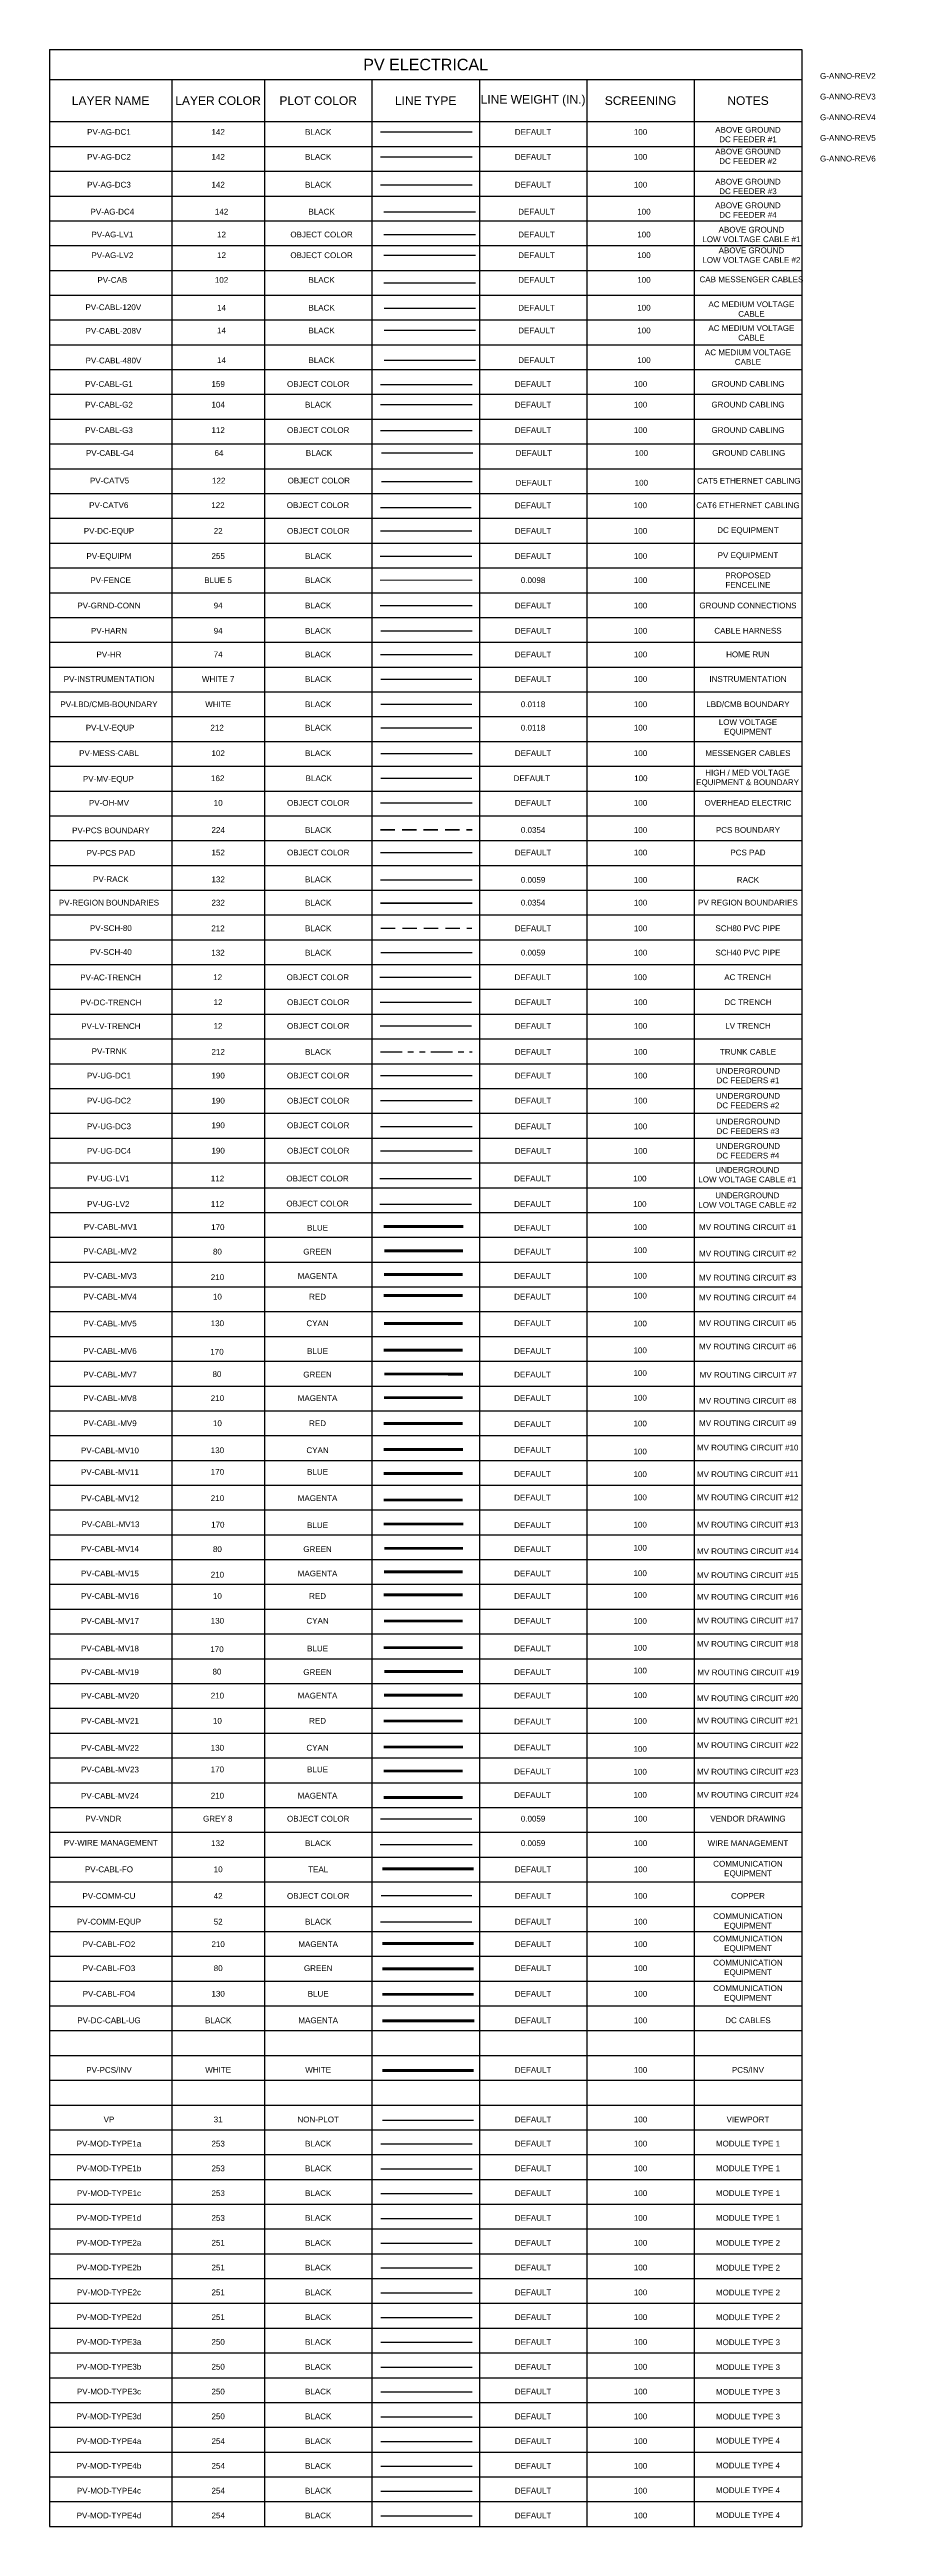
# Model space of a CAD drawing. Header units: feet. Extents: x -13743 to 68376, y -48 to 67763.
# Drawn here: x -17.9 to -3.51, y 63030.17 to 63073.32 of the extents above; entities that cross this region are included whole.
import ezdxf
from ezdxf.enums import TextEntityAlignment as Align
from ezdxf.lldxf.tags import DXFTag

# ---------------------------------------------------------------- set-up
doc = ezdxf.new("R2018")
doc.units = ezdxf.units.FT
doc.header["$MEASUREMENT"] = 0
for name, pattern in [('DASHED2', [0.375, 0.25, -0.125]), ('HIDDEN', [0.375, 0.25, -0.125]), ('PHANTOM2', [1.25, 0.625, -0.125, 0.125, -0.125, 0.125, -0.125]), ('PHANTOM4', [0.6875, 0.3125, 0.0625, -0.0625, 0.0625, -0.0625, 0.0625, -0.0625])]:
    doc.linetypes.add(name, pattern=pattern)
for name, color, linetype in [('G-ANNO-REV2', 2, 'Continuous'), ('G-ANNO-REV3', 2, 'Continuous'), ('G-ANNO-REV4', 2, 'Continuous'), ('G-ANNO-REV5', 2, 'Continuous'), ('G-ANNO-REV6', 2, 'Continuous'), ('G-ANNO-TEXT', 1, 'Continuous'), ('PV-AC-TRENCH', 12, 'ACTR'), ('PV-AG-DC1', 142, 'DC1'), ('PV-AG-DC2', 142, 'AGDC2'), ('PV-AG-DC3', 142, 'AGDC3'), ('PV-AG-DC4', 142, 'AGDC4'), ('PV-AG-LV1', 12, 'AGLV1'), ('PV-AG-LV2', 12, 'AGLV2'), ('PV-CAB', 102, 'CAB'), ('PV-CABL-120V', 14, '120V'), ('PV-CABL-208V', 14, '208V'), ('PV-CABL-480V', 14, '480V'), ('PV-CABL-FO', 130, 'FIBER'), ('PV-CABL-FO2', 210, 'FO ROUTING #2'), ('PV-CABL-FO3', 80, 'FO ROUTING #3'), ('PV-CABL-FO4', 170, 'FO ROUTING #4'), ('PV-CABL-G1', 159, 'G1'), ('PV-CABL-G2', 104, 'G2'), ('PV-CABL-G3', 112, 'G3'), ('PV-CABL-G4', 64, 'G4'), ('PV-CABL-MV1', 170, 'MV ROUTING #1'), ('PV-CABL-MV10', 130, 'MV ROUTING #10'), ('PV-CABL-MV11', 170, 'MV ROUTING #11'), ('PV-CABL-MV12', 210, 'MV ROUTING #12'), ('PV-CABL-MV13', 170, 'MV ROUTING #13'), ('PV-CABL-MV14', 80, 'MV ROUTING #14'), ('PV-CABL-MV15', 210, 'MV ROUTING #15'), ('PV-CABL-MV16', 10, 'MV ROUTING #16'), ('PV-CABL-MV17', 130, 'MV ROUTING #17'), ('PV-CABL-MV18', 170, 'MV ROUTING #18'), ('PV-CABL-MV19', 80, 'MV ROUTING #19'), ('PV-CABL-MV2', 80, 'MV ROUTING #2'), ('PV-CABL-MV20', 210, 'MV ROUTING #20'), ('PV-CABL-MV21', 10, 'MV ROUTING #21'), ('PV-CABL-MV22', 130, 'MV ROUTING #22'), ('PV-CABL-MV23', 170, 'MV ROUTING #23'), ('PV-CABL-MV24', 210, 'MV ROUTING #24'), ('PV-CABL-MV3', 210, 'MV ROUTING #3'), ('PV-CABL-MV4', 10, 'MV ROUTING #4'), ('PV-CABL-MV5', 130, 'MV ROUTING #5'), ('PV-CABL-MV6', 170, 'MV ROUTING #6'), ('PV-CABL-MV7', 80, 'MV ROUTING #7'), ('PV-CABL-MV8', 210, 'MV ROUTING #8'), ('PV-CABL-MV9', 10, 'MV ROUTING #9'), ('PV-CATV5', 122, 'CATV5'), ('PV-CATV6', 122, 'CATV6'), ('PV-COMM-CU', 42, 'DASHED2'), ('PV-COMM-EQUIP', 52, 'COMMUNICATION'), ('PV-DC-CABL-UG', 6, 'DC ROUTING'), ('PV-DC-EQUP', 22, 'Continuous'), ('PV-DC-TRENCH', 12, 'DCTR'), ('PV-EQUIPM', 255, 'Continuous'), ('PV-GRND-CONN', 94, 'Continuous'), ('PV-HARN', 94, 'Continuous'), ('PV-HR', 74, 'Continuous'), ('PV-INSTRUMENTATION', 7, 'Continuous'), ('PV-INV-PCS', 7, 'Continuous'), ('PV-LBDCMB-BOUNDARY', 7, 'Continuous'), ('PV-LV-EQUP', 212, 'Continuous'), ('PV-LV-TRENCH', 12, 'LVTR'), ('PV-MESS-CABL', 102, 'MESSENGER'), ('PV-MOD-TYP1a', 253, 'Continuous'), ('PV-MOD-TYP1b', 253, 'Continuous'), ('PV-MOD-TYP1c', 253, 'Continuous'), ('PV-MOD-TYP1d', 253, 'Continuous'), ('PV-MOD-TYP2a', 251, 'Continuous'), ('PV-MOD-TYP2b', 251, 'Continuous'), ('PV-MOD-TYP2c', 251, 'Continuous'), ('PV-MOD-TYP2d', 251, 'Continuous'), ('PV-MOD-TYP3a', 250, 'Continuous'), ('PV-MOD-TYP3b', 250, 'Continuous'), ('PV-MOD-TYP3c', 250, 'Continuous'), ('PV-MOD-TYP3d', 250, 'Continuous'), ('PV-MOD-TYP4a', 254, 'Continuous'), ('PV-MOD-TYP4b', 254, 'Continuous'), ('PV-MOD-TYP4c', 254, 'Continuous'), ('PV-MOD-TYP4d', 254, 'Continuous'), ('PV-MV-EQUIP', 162, 'Continuous'), ('PV-OH-MV', 10, 'OVERHEAD'), ('PV-PCS-PAD', 152, 'Continuous'), ('PV-RACK', 132, 'Continuous'), ('PV-SCH-40', 132, 'Continuous'), ('PV-SCH80', 212, 'HIDDEN'), ('PV-TRNK', 212, 'PHANTOM4'), ('PV-UG-DC1', 190, 'UGDC1'), ('PV-UG-DC2', 190, 'UGDC2'), ('PV-UG-DC3', 190, 'UGDC3'), ('PV-UG-DC4', 190, 'UGDC4'), ('PV-UG-LV1', 122, 'UGLV1'), ('PV-UG-LV2', 122, 'UGLV2'), ('PV-VNDR', 8, 'Continuous'), ('PV-WIRE MANAGEMENT', 132, 'Continuous')]:
    doc.layers.add(name, color=color, linetype=linetype)
for name, color, linetype, lineweight in [('PV-FENCE', 5, 'FENCELINE1', 20), ('PV-PCS BOUNDARY', 224, 'DASHED2', 90), ('PV-REGION BOUNDARIES', 232, 'Continuous', 90)]:
    doc.layers.add(name, color=color, linetype=linetype, lineweight=lineweight)
doc.layers.add('VP', color=31, linetype='Continuous', plot=False)
doc.styles.add('NEI-A', font='arial.ttf')
doc.styles.get("Standard").update_dxf_attribs({"font": 'arial.ttf'})
tags = doc.linetypes.add('120V', pattern='A,0.176989,-0.050727,["120V",NEI-A,S=0.1,R=0,X=0,Y=-0.05],-0.379482,0.176989', length=0.784187).pattern_tags.tags
tags[6] = DXFTag(74, 10)
tags = doc.linetypes.add('208V', pattern='A,0.176989,-0.050727,["208V",NEI-A,S=0.1,R=0,X=0,Y=-0.05],-0.379482,0.176989', length=0.784187).pattern_tags.tags
tags[6] = DXFTag(74, 10)
tags = doc.linetypes.add('480V', pattern='A,0.176989,-0.050727,["480V",NEI-A,S=0.1,R=0,X=0,Y=-0.05],-0.379482,0.176989', length=0.784187).pattern_tags.tags
tags[6] = DXFTag(74, 10)
tags = doc.linetypes.add('ACTR', pattern='A,0.176989,-0.00441,["AC TR",NEI-A,S=0.1,R=0,X=0,Y=-0.05],-0.425798,0.176989', length=0.784186).pattern_tags.tags
tags[6] = DXFTag(74, 10)
tags = doc.linetypes.add('AGDC2', pattern='A,0.176989,-0.035266,["DC2",NEI-A,S=0.1,R=0,X=0,Y=-0.05],-0.314734,0.176989', length=0.703978).pattern_tags.tags
tags[6] = DXFTag(74, 10)
tags = doc.linetypes.add('AGDC3', pattern='A,0.176989,-0.035266,["DC3",NEI-A,S=0.1,R=0,X=0,Y=-0.05],-0.314734,0.176989', length=0.703978).pattern_tags.tags
tags[6] = DXFTag(74, 10)
tags = doc.linetypes.add('AGDC4', pattern='A,0.176989,-0.035266,["DC4",NEI-A,S=0.1,R=0,X=0,Y=-0.05],-0.314734,0.176989', length=0.703978).pattern_tags.tags
tags[6] = DXFTag(74, 10)
tags = doc.linetypes.add('AGLV1', pattern='A,0.176989,-0.050716,["LV1",NEI-A,S=0.1,R=0,X=0,Y=-0.05],-0.299284,0.176989', length=0.703978).pattern_tags.tags
tags[6] = DXFTag(74, 10)
tags = doc.linetypes.add('AGLV2', pattern='A,0.176989,-0.050716,["LV2",NEI-A,S=0.1,R=0,X=0,Y=-0.05],-0.299284,0.176989', length=0.703978).pattern_tags.tags
tags[6] = DXFTag(74, 10)
tags = doc.linetypes.add('CAB', pattern='A,0.176989,-0.031378,["CAB",NEI-A,S=0.1,R=0,X=0,Y=-0.05],-0.318622,0.176989', length=0.703978).pattern_tags.tags
tags[6] = DXFTag(74, 10)
tags = doc.linetypes.add('CATV5', pattern='A,0.18216,-0.054518,["CATV5",NEI-A,S=0.1,R=0,X=0,Y=-0.05],-0.505136,0.176989', length=0.918803).pattern_tags.tags
tags[6] = DXFTag(74, 10)
tags = doc.linetypes.add('CATV6', pattern='A,0.18216,-0.054518,["CATV6",NEI-A,S=0.1,R=0,X=0,Y=-0.05],-0.505136,0.176989', length=0.918803).pattern_tags.tags
tags[6] = DXFTag(74, 10)
tags = doc.linetypes.add('COMMS', pattern='A,0,-2.4e-05,0.176985,-0.034911,["COMMS",NEI-A,S=0.1,R=0.359014,X=0,Y=-0.049632],-0.572284,0.176985,-4e-06', length=0.961193).pattern_tags.tags
tags[10] = DXFTag(74, 10)
doc.linetypes.add('COMMUNICATION', pattern='A,0.45,-0.25,["COM",Standard,S=0.1,R=0,X=-0.15,Y=-0.05],-0.3', length=1)
tags = doc.linetypes.add('DC ROUTING', pattern='A,1,-0.25,0,0.1,-0.25,["DC",NEI-A,S=0.5,R=0,X=0,Y=-0.2],-1.99', length=3.59).pattern_tags.tags
tags[12] = DXFTag(74, 10)
tags = doc.linetypes.add('DC1', pattern='A,0.176989,-0.035266,["DC1",NEI-A,S=0.1,R=0,X=0,Y=-0.05],-0.314734,0.176989', length=0.703978).pattern_tags.tags
tags[6] = DXFTag(74, 10)
tags = doc.linetypes.add('DCTR', pattern='A,0.176989,-0.000454,["DC TR",NEI-A,S=0.1,R=0,X=0,Y=-0.05],-0.429755,0.176989', length=0.784187).pattern_tags.tags
tags[6] = DXFTag(74, 10)
doc.linetypes.add('FENCELINE1', pattern='A,0.25,-0.1,[133,ltypeshp.shx,S=0.1,R=0,X=-0.1,Y=0],-0.1,1', length=1.45)
tags = doc.linetypes.add('FIBER', pattern='A,0.376989,-0.053001,["FO",NEI-A,S=0.1,R=0,X=0,Y=-0.05],-0.246999,0.376989', length=1.053978).pattern_tags.tags
tags[6] = DXFTag(74, 10)
tags = doc.linetypes.add('FO ROUTING #2', pattern='A,1,-0.25,0,0.1,-0.25,["FO2",NEI-A,S=0.5,R=0,X=0,Y=-0.2],-1.99', length=3.59).pattern_tags.tags
tags[12] = DXFTag(74, 10)
tags = doc.linetypes.add('FO ROUTING #3', pattern='A,1,-0.25,0,0.1,-0.25,["FO3",NEI-A,S=0.5,R=0,X=0,Y=-0.2],-1.99', length=3.59).pattern_tags.tags
tags[12] = DXFTag(74, 10)
tags = doc.linetypes.add('FO ROUTING #4', pattern='A,1,-0.25,0,0.1,-0.25,["FO4",NEI-A,S=0.5,R=0,X=0,Y=-0.2],-1.99', length=3.59).pattern_tags.tags
tags[12] = DXFTag(74, 10)
tags = doc.linetypes.add('G1', pattern='A,0.176989,-0.056821,["G1",NEI-A,S=0.1,R=0,X=0,Y=-0.05],-0.243179,0.176989', length=0.653978).pattern_tags.tags
tags[6] = DXFTag(74, 10)
tags = doc.linetypes.add('G2', pattern='A,0.176989,-0.056821,["G2",NEI-A,S=0.1,R=0,X=0,Y=-0.05],-0.243179,0.176989', length=0.653978).pattern_tags.tags
tags[6] = DXFTag(74, 10)
tags = doc.linetypes.add('G3', pattern='A,0.176989,-0.056821,["G3",NEI-A,S=0.1,R=0,X=0,Y=-0.05],-0.243179,0.176989', length=0.653978).pattern_tags.tags
tags[6] = DXFTag(74, 10)
tags = doc.linetypes.add('G4', pattern='A,0.176989,-0.056821,["G4",NEI-A,S=0.1,R=0,X=0,Y=-0.05],-0.243179,0.176989', length=0.653978).pattern_tags.tags
tags[6] = DXFTag(74, 10)
tags = doc.linetypes.add('LVTR', pattern='A,0.176989,-0.015904,["LV TR",NEI-A,S=0.1,R=0,X=0,Y=-0.05],-0.414304,0.176989', length=0.784186).pattern_tags.tags
tags[6] = DXFTag(74, 10)
tags = doc.linetypes.add('MESSENGER', pattern='A,0.176989,-0.031547,["MESS",NEI-A,S=0.1,R=0,X=0,Y=-0.05],-0.429956,0.176989', length=0.815481).pattern_tags.tags
tags[6] = DXFTag(74, 10)
tags = doc.linetypes.add('MV ROUTING #1', pattern='A,1,-0.25,0,0.1,-0.25,["MV1",NEI-A,S=0.5,R=0,X=0,Y=-0.2],-1.99', length=3.59).pattern_tags.tags
tags[12] = DXFTag(74, 10)
tags = doc.linetypes.add('MV ROUTING #10', pattern='A,1,-0.25,0,0.1,-0.25,["MV10",NEI-A,S=0.5,R=0,X=0,Y=-0.2],-1.99', length=3.59).pattern_tags.tags
tags[12] = DXFTag(74, 10)
tags = doc.linetypes.add('MV ROUTING #11', pattern='A,1,-0.25,0,0.1,-0.25,["MV11",NEI-A,S=0.5,R=0,X=0,Y=-0.2],-1.99', length=3.59).pattern_tags.tags
tags[12] = DXFTag(74, 10)
tags = doc.linetypes.add('MV ROUTING #12', pattern='A,1,-0.25,0,0.1,-0.25,["MV12",NEI-A,S=0.5,R=0,X=0,Y=-0.2],-1.99', length=3.59).pattern_tags.tags
tags[12] = DXFTag(74, 10)
tags = doc.linetypes.add('MV ROUTING #13', pattern='A,1,-0.25,0,0.1,-0.25,["MV13",NEI-A,S=0.5,R=0,X=0,Y=-0.2],-1.99', length=3.59).pattern_tags.tags
tags[12] = DXFTag(74, 10)
tags = doc.linetypes.add('MV ROUTING #14', pattern='A,1,-0.25,0,0.1,-0.25,["MV14",NEI-A,S=0.5,R=0,X=0,Y=-0.2],-1.99', length=3.59).pattern_tags.tags
tags[12] = DXFTag(74, 10)
tags = doc.linetypes.add('MV ROUTING #15', pattern='A,1,-0.25,0,0.1,-0.25,["MV15",NEI-A,S=0.5,R=0,X=0,Y=-0.2],-1.99', length=3.59).pattern_tags.tags
tags[12] = DXFTag(74, 10)
tags = doc.linetypes.add('MV ROUTING #16', pattern='A,1,-0.25,0,0.1,-0.25,["MV16",NEI-A,S=0.5,R=0,X=0,Y=-0.2],-1.99', length=3.59).pattern_tags.tags
tags[12] = DXFTag(74, 10)
tags = doc.linetypes.add('MV ROUTING #17', pattern='A,1,-0.25,0,0.1,-0.25,["MV17",NEI-A,S=0.5,R=0,X=0,Y=-0.2],-1.99', length=3.59).pattern_tags.tags
tags[12] = DXFTag(74, 10)
tags = doc.linetypes.add('MV ROUTING #18', pattern='A,1,-0.25,0,0.1,-0.25,["MV18",NEI-A,S=0.5,R=0,X=0,Y=-0.2],-1.99', length=3.59).pattern_tags.tags
tags[12] = DXFTag(74, 10)
tags = doc.linetypes.add('MV ROUTING #19', pattern='A,1,-0.25,0,0.1,-0.25,["MV19",NEI-A,S=0.5,R=0,X=0,Y=-0.2],-1.99', length=3.59).pattern_tags.tags
tags[12] = DXFTag(74, 10)
tags = doc.linetypes.add('MV ROUTING #2', pattern='A,1,-0.25,0,0.1,-0.25,["MV2",NEI-A,S=0.5,R=0,X=0,Y=-0.2],-1.99', length=3.59).pattern_tags.tags
tags[12] = DXFTag(74, 10)
tags = doc.linetypes.add('MV ROUTING #20', pattern='A,1,-0.25,0,0.1,-0.25,["MV20",NEI-A,S=0.5,R=0,X=0,Y=-0.2],-1.99', length=3.59).pattern_tags.tags
tags[12] = DXFTag(74, 10)
tags = doc.linetypes.add('MV ROUTING #21', pattern='A,1,-0.25,0,0.1,-0.25,["MV21",NEI-A,S=0.5,R=0,X=0,Y=-0.2],-1.99', length=3.59).pattern_tags.tags
tags[12] = DXFTag(74, 10)
tags = doc.linetypes.add('MV ROUTING #22', pattern='A,1,-0.25,0,0.1,-0.25,["MV22",NEI-A,S=0.5,R=0,X=0,Y=-0.2],-1.99', length=3.59).pattern_tags.tags
tags[12] = DXFTag(74, 10)
tags = doc.linetypes.add('MV ROUTING #23', pattern='A,1,-0.25,0,0.1,-0.25,["MV23",NEI-A,S=0.5,R=0,X=0,Y=-0.2],-1.99', length=3.59).pattern_tags.tags
tags[12] = DXFTag(74, 10)
tags = doc.linetypes.add('MV ROUTING #24', pattern='A,1,-0.25,0,0.1,-0.25,["MV24",NEI-A,S=0.5,R=0,X=0,Y=-0.2],-1.99', length=3.59).pattern_tags.tags
tags[12] = DXFTag(74, 10)
tags = doc.linetypes.add('MV ROUTING #3', pattern='A,1,-0.25,0,0.1,-0.25,["MV3",NEI-A,S=0.5,R=0,X=0,Y=-0.2],-1.5', length=3.1).pattern_tags.tags
tags[12] = DXFTag(74, 10)
tags = doc.linetypes.add('MV ROUTING #4', pattern='A,1,-0.25,0,0.1,-0.25,["MV4",NEI-A,S=0.5,R=0,X=0,Y=-0.2],-1.5', length=3.1).pattern_tags.tags
tags[12] = DXFTag(74, 10)
tags = doc.linetypes.add('MV ROUTING #5', pattern='A,1,-0.25,0,0.1,-0.25,["MV5",NEI-A,S=0.5,R=0,X=0,Y=-0.2],-1.5', length=3.1).pattern_tags.tags
tags[12] = DXFTag(74, 10)
tags = doc.linetypes.add('MV ROUTING #6', pattern='A,1,-0.25,0,0.1,-0.25,["MV6",NEI-A,S=0.5,R=0,X=0,Y=-0.2],-1.5', length=3.1).pattern_tags.tags
tags[12] = DXFTag(74, 10)
tags = doc.linetypes.add('MV ROUTING #7', pattern='A,1,-0.25,0,0.1,-0.25,["MV7",NEI-A,S=0.5,R=0,X=0,Y=-0.2],-1.5', length=3.1).pattern_tags.tags
tags[12] = DXFTag(74, 10)
tags = doc.linetypes.add('MV ROUTING #8', pattern='A,1,-0.25,0,0.1,-0.25,["MV8",NEI-A,S=0.5,R=0,X=0,Y=-0.2],-1.5', length=3.1).pattern_tags.tags
tags[12] = DXFTag(74, 10)
tags = doc.linetypes.add('MV ROUTING #9', pattern='A,1,-0.25,0,0.1,-0.25,["MV9",NEI-A,S=0.5,R=0,X=0,Y=-0.2],-1.5', length=3.1).pattern_tags.tags
tags[12] = DXFTag(74, 10)
tags = doc.linetypes.add('OVERHEAD', pattern='A,0.226989,-0.048636,["OHE",NEI-A,S=0.1,R=0,X=0,Y=-0.05],-0.351364,0.226989', length=0.853978).pattern_tags.tags
tags[6] = DXFTag(74, 10)
tags = doc.linetypes.add('UGDC1', pattern='A,0.176989,-0.035266,["DC1",NEI-A,S=0.1,R=0,X=0,Y=-0.05],-0.314734,0.176989', length=0.703978).pattern_tags.tags
tags[6] = DXFTag(74, 10)
tags = doc.linetypes.add('UGDC2', pattern='A,0.176989,-0.035266,["DC2",NEI-A,S=0.1,R=0,X=0,Y=-0.05],-0.314734,0.176989', length=0.703978).pattern_tags.tags
tags[6] = DXFTag(74, 10)
tags = doc.linetypes.add('UGDC3', pattern='A,0.176989,-0.035266,["DC3",NEI-A,S=0.1,R=0,X=0,Y=-0.05],-0.314734,0.176989', length=0.703978).pattern_tags.tags
tags[6] = DXFTag(74, 10)
tags = doc.linetypes.add('UGDC4', pattern='A,0.176989,-0.035266,["DC4",NEI-A,S=0.1,R=0,X=0,Y=-0.05],-0.314734,0.176989', length=0.703978).pattern_tags.tags
tags[6] = DXFTag(74, 10)
tags = doc.linetypes.add('UGLV1', pattern='A,0.176989,-0.050716,["LV1",NEI-A,S=0.1,R=0,X=0,Y=-0.05],-0.299284,0.176989', length=0.703978).pattern_tags.tags
tags[6] = DXFTag(74, 10)
tags = doc.linetypes.add('UGLV2', pattern='A,0.176989,-0.050716,["LV2",NEI-A,S=0.1,R=0,X=0,Y=-0.05],-0.299284,0.176989', length=0.703978).pattern_tags.tags
tags[6] = DXFTag(74, 10)

# ---------------------------------------------------------------- blocks, each defined once
blk = doc.blocks.new('*T34')
at = {"color": 0, "linetype": 'ByBlock', "lineweight": -2, "transparency": 16777216}
for p, q in [((0, 0), (13.101, 0)), ((0, 0), (0, -43.152)), ((13.101, 0), (13.101, -43.152)), ((0, -0.525), (13.101, -0.525)), ((2.127, -0.525), (2.127, -43.152)), ((3.743, -0.525), (3.743, -43.152)), ((5.615, -0.525), (5.615, -43.152)), ((7.486, -0.525), (7.486, -43.152)), ((9.358, -0.525), (9.358, -43.152)), ((11.23, -0.525), (11.23, -43.152)), ((0, -1.256), (13.101, -1.256)), ((0, -1.688), (13.101, -1.688)), ((0, -2.12), (13.101, -2.12)), ((0, -2.552), (13.101, -2.552)), ((0, -2.984), (13.101, -2.984)), ((0, -3.416), (13.101, -3.416)), ((0, -3.848), (13.101, -3.848)), ((0, -4.28), (13.101, -4.28)), ((0, -4.712), (13.101, -4.712)), ((0, -5.144), (13.101, -5.144)), ((0, -5.575), (13.101, -5.575)), ((0, -6.007), (13.101, -6.007)), ((0, -6.439), (13.101, -6.439)), ((0, -6.871), (13.101, -6.871)), ((0, -7.303), (13.101, -7.303)), ((0, -7.735), (13.101, -7.735)), ((0, -8.167), (13.101, -8.167)), ((0, -8.599), (13.101, -8.599)), ((0, -9.031), (13.101, -9.031)), ((0, -9.463), (13.101, -9.463)), ((0, -9.895), (13.101, -9.895)), ((0, -10.327), (13.101, -10.327)), ((0, -10.758), (13.101, -10.758)), ((0, -11.19), (13.101, -11.19)), ((0, -11.622), (13.101, -11.622)), ((0, -12.054), (13.101, -12.054)), ((0, -12.486), (13.101, -12.486)), ((0, -12.918), (13.101, -12.918)), ((0, -13.35), (13.101, -13.35)), ((0, -13.782), (13.101, -13.782)), ((0, -14.214), (13.101, -14.214)), ((0, -14.646), (13.101, -14.646)), ((0, -15.078), (13.101, -15.078)), ((0, -15.51), (13.101, -15.51)), ((0, -15.941), (13.101, -15.941)), ((0, -16.373), (13.101, -16.373)), ((0, -16.805), (13.101, -16.805)), ((0, -17.237), (13.101, -17.237)), ((0, -17.669), (13.101, -17.669)), ((0, -18.101), (13.101, -18.101)), ((0, -18.533), (13.101, -18.533)), ((0, -18.965), (13.101, -18.965)), ((0, -19.397), (13.101, -19.397)), ((0, -19.829), (13.101, -19.829)), ((0, -20.261), (13.101, -20.261)), ((0, -20.693), (13.101, -20.693)), ((0, -21.125), (13.101, -21.125)), ((0, -21.556), (13.101, -21.556)), ((0, -21.988), (13.101, -21.988)), ((0, -22.42), (13.101, -22.42)), ((0, -22.852), (13.101, -22.852)), ((0, -23.284), (13.101, -23.284)), ((0, -23.716), (13.101, -23.716)), ((0, -24.148), (13.101, -24.148)), ((0, -24.58), (13.101, -24.58)), ((0, -25.012), (13.101, -25.012)), ((0, -25.444), (13.101, -25.444)), ((0, -25.876), (13.101, -25.876)), ((0, -26.308), (13.101, -26.308)), ((0, -26.739), (13.101, -26.739)), ((0, -27.171), (13.101, -27.171)), ((0, -27.603), (13.101, -27.603)), ((0, -28.035), (13.101, -28.035)), ((0, -28.467), (13.101, -28.467)), ((0, -28.899), (13.101, -28.899)), ((0, -29.331), (13.101, -29.331)), ((0, -29.763), (13.101, -29.763)), ((0, -30.195), (13.101, -30.195)), ((0, -30.627), (13.101, -30.627)), ((0, -31.059), (13.101, -31.059)), ((0, -31.491), (13.101, -31.491)), ((0, -31.923), (13.101, -31.923)), ((0, -32.354), (13.101, -32.354)), ((0, -32.786), (13.101, -32.786)), ((0, -33.218), (13.101, -33.218)), ((0, -33.65), (13.101, -33.65)), ((0, -34.082), (13.101, -34.082)), ((0, -34.514), (13.101, -34.514)), ((0, -34.946), (13.101, -34.946)), ((0, -35.378), (13.101, -35.378)), ((0, -35.81), (13.101, -35.81)), ((0, -36.242), (13.101, -36.242)), ((0, -36.674), (13.101, -36.674)), ((0, -37.106), (13.101, -37.106)), ((0, -37.537), (13.101, -37.537)), ((0, -37.969), (13.101, -37.969)), ((0, -38.401), (13.101, -38.401)), ((0, -38.833), (13.101, -38.833)), ((0, -39.265), (13.101, -39.265)), ((0, -39.697), (13.101, -39.697)), ((0, -40.129), (13.101, -40.129)), ((0, -40.561), (13.101, -40.561)), ((0, -40.993), (13.101, -40.993)), ((0, -41.425), (13.101, -41.425)), ((0, -41.857), (13.101, -41.857)), ((0, -42.289), (13.101, -42.289)), ((0, -42.72), (13.101, -42.72)), ((0, -43.152), (13.101, -43.152))]:
    blk.add_line(p, q, dxfattribs=at)
at = {"color": 0, "transparency": 16777216, "attachment_point": 5, "style": 'NEI-A'}
for s, insert, char_height, width in [('PV ELECTRICAL', (6.551, -0.263), 0.2, 12.98132), ('LAYER NAME', (1.063, -0.891), 0.15, 2.00687), ('LAYER COLOR', (2.935, -0.891), 0.15, 1.49637), ('PLOT COLOR', (4.679, -0.891), 0.15, 1.75162), ('LINE TYPE', (6.551, -0.891), 0.15, 1.75162), ('LINE WEIGHT (IN.)', (8.422, -0.891), 0.15, 1.75162), ('SCREENING', (10.294, -0.891), 0.15, 1.75162), ('NOTES', (12.166, -0.891), 0.15, 1.75162)]:
    blk.add_mtext(s, dxfattribs=dict(at, insert=insert, char_height=char_height, width=width))
blk = doc.blocks.new('DETAIL_TITLE')
blk.add_circle((0.5923, -0.5126), 0.25)
at = {"style": 'NEI-A', "flags": 8}
blk.add_attdef('#', text='', height=0.2, dxfattribs=at).set_placement((0.5922, -0.5109), align=Align.MIDDLE_CENTER)
at = {"lineweight": 30, "flags": 104}
blk.add_attdef('DETAIL_TITLE', text='', height=0.2, dxfattribs=at).set_placement((0.9099, -0.52514), align=Align.BOTTOM_LEFT)
at = {"style": 'NEI-A'}
for tag, p in [('SCALE:', (0.93865, -0.73792)), ('1"_=_', (1.5474, -0.73792))]:
    blk.add_attdef(tag, text='', height=0.1, dxfattribs=at).set_placement(p, align=Align.BOTTOM_LEFT)

msp = doc.modelspace()

# ---------------------------------------------------------------- linework, layer by layer
at = {"layer": 'PV-AC-TRENCH'}
msp.add_line((-12.141, 63057.161), (-10.553, 63057.161), dxfattribs=at)
at = {"layer": 'PV-AG-DC1'}
msp.add_lwpolyline([(-12.129, 63071.888), (-10.532, 63071.888)], dxfattribs=at)
at = {"layer": 'PV-AG-DC2'}
msp.add_lwpolyline([(-12.129, 63071.454), (-10.532, 63071.454)], dxfattribs=at)
at = {"layer": 'PV-AG-DC3'}
msp.add_lwpolyline([(-12.129, 63070.969), (-10.532, 63070.969)], dxfattribs=at)
msp.add_lwpolyline([(-12.129, 63070.969), (-10.532, 63070.969)], dxfattribs=at)
at = {"layer": 'PV-AG-DC4'}
msp.add_lwpolyline([(-12.07, 63070.499), (-10.473, 63070.499)], dxfattribs=at)
at = {"layer": 'PV-AG-LV1'}
msp.add_lwpolyline([(-12.07, 63070.101), (-10.473, 63070.101)], dxfattribs=at)
at = {"layer": 'PV-AG-LV2'}
msp.add_lwpolyline([(-12.07, 63069.741), (-10.473, 63069.741)], dxfattribs=at)
at = {"layer": 'PV-CAB'}
msp.add_lwpolyline([(-12.072, 63069.259), (-10.478, 63069.259)], dxfattribs=at)
at = {"layer": 'PV-CABL-120V'}
msp.add_lwpolyline([(-12.069, 63068.816), (-10.476, 63068.816)], dxfattribs=at)
at = {"layer": 'PV-CABL-208V'}
msp.add_lwpolyline([(-12.069, 63068.435), (-10.476, 63068.435)], dxfattribs=at)
at = {"layer": 'PV-CABL-480V'}
msp.add_lwpolyline([(-12.069, 63067.914), (-10.476, 63067.914)], dxfattribs=at)
at = {"layer": 'PV-CABL-FO', "const_width": 0.05}
msp.add_lwpolyline([(-12.098, 63041.627), (-10.508, 63041.627)], dxfattribs=at)
at = {"layer": 'PV-CABL-FO2', "ltscale": 0.2, "const_width": 0.05}
msp.add_lwpolyline([(-12.098, 63040.326), (-10.508, 63040.326)], dxfattribs=at)
at = {"layer": 'PV-CABL-FO3', "ltscale": 0.2, "const_width": 0.05}
msp.add_lwpolyline([(-12.098, 63039.885), (-10.508, 63039.885)], dxfattribs=at)
at = {"layer": 'PV-CABL-FO4', "ltscale": 0.2, "const_width": 0.05}
msp.add_lwpolyline([(-12.098, 63039.443), (-10.508, 63039.443)], dxfattribs=at)
at = {"layer": 'PV-CABL-G1', "linetype": 'G1'}
msp.add_lwpolyline([(-12.129, 63067.487), (-10.535, 63067.487)], dxfattribs=at)
at = {"layer": 'PV-CABL-G2', "linetype": 'G2'}
msp.add_lwpolyline([(-12.128, 63067.137), (-10.535, 63067.137)], dxfattribs=at)
at = {"layer": 'PV-CABL-G3'}
msp.add_lwpolyline([(-12.129, 63066.684), (-10.535, 63066.684)], dxfattribs=at)
at = {"layer": 'PV-CABL-G4', "linetype": 'G4'}
msp.add_lwpolyline([(-12.114, 63066.295), (-10.521, 63066.295)], dxfattribs=at)
at = {"layer": 'PV-CABL-MV1', "ltscale": 0.2, "const_width": 0.05, "flags": 128}
msp.add_lwpolyline([(-12.073, 63052.818), (-10.69, 63052.818)], dxfattribs=at)
at = {"layer": 'PV-CABL-MV10', "ltscale": 0.2, "const_width": 0.05, "flags": 128}
msp.add_lwpolyline([(-12.073, 63048.934), (-10.695, 63048.934)], dxfattribs=at)
at = {"layer": 'PV-CABL-MV11', "ltscale": 0.2, "const_width": 0.05, "flags": 128}
msp.add_lwpolyline([(-12.073, 63048.517), (-10.7, 63048.516)], dxfattribs=at)
at = {"layer": 'PV-CABL-MV12', "ltscale": 0.2, "const_width": 0.05, "flags": 128}
msp.add_lwpolyline([(-12.073, 63048.055), (-10.7, 63048.055)], dxfattribs=at)
at = {"layer": 'PV-CABL-MV13', "ltscale": 0.2, "const_width": 0.05, "flags": 128}
msp.add_lwpolyline([(-12.073, 63047.635), (-10.69, 63047.635)], dxfattribs=at)
at = {"layer": 'PV-CABL-MV14', "ltscale": 0.2, "const_width": 0.05, "flags": 128}
msp.add_lwpolyline([(-12.066, 63047.213), (-10.693, 63047.213)], dxfattribs=at)
at = {"layer": 'PV-CABL-MV15', "ltscale": 0.2, "const_width": 0.05, "flags": 128}
msp.add_lwpolyline([(-12.07, 63046.801), (-10.697, 63046.801)], dxfattribs=at)
at = {"layer": 'PV-CABL-MV16', "ltscale": 0.2, "const_width": 0.05, "flags": 128}
msp.add_lwpolyline([(-12.073, 63046.403), (-10.7, 63046.403)], dxfattribs=at)
at = {"layer": 'PV-CABL-MV17', "ltscale": 0.2, "const_width": 0.05, "flags": 128}
msp.add_lwpolyline([(-12.07, 63045.947), (-10.697, 63045.947)], dxfattribs=at)
at = {"layer": 'PV-CABL-MV18', "ltscale": 0.2, "const_width": 0.05, "flags": 128}
msp.add_lwpolyline([(-12.073, 63045.482), (-10.7, 63045.482)], dxfattribs=at)
at = {"layer": 'PV-CABL-MV19', "ltscale": 0.2, "const_width": 0.05, "flags": 128}
msp.add_lwpolyline([(-12.066, 63045.066), (-10.693, 63045.065)], dxfattribs=at)
at = {"layer": 'PV-CABL-MV2', "ltscale": 0.2, "const_width": 0.05, "flags": 128}
msp.add_lwpolyline([(-12.066, 63052.396), (-10.693, 63052.396)], dxfattribs=at)
at = {"layer": 'PV-CABL-MV20', "ltscale": 0.2, "const_width": 0.05, "flags": 128}
msp.add_lwpolyline([(-12.07, 63044.655), (-10.697, 63044.655)], dxfattribs=at)
at = {"layer": 'PV-CABL-MV21', "ltscale": 0.2, "const_width": 0.05, "flags": 128}
msp.add_lwpolyline([(-12.073, 63044.204), (-10.7, 63044.204)], dxfattribs=at)
at = {"layer": 'PV-CABL-MV22', "ltscale": 0.2, "const_width": 0.05, "flags": 128}
msp.add_lwpolyline([(-12.073, 63043.751), (-10.695, 63043.751)], dxfattribs=at)
at = {"layer": 'PV-CABL-MV23', "ltscale": 0.2, "const_width": 0.05, "flags": 128}
msp.add_lwpolyline([(-12.073, 63043.334), (-10.7, 63043.333)], dxfattribs=at)
at = {"layer": 'PV-CABL-MV24', "ltscale": 0.2, "const_width": 0.05, "flags": 128}
msp.add_lwpolyline([(-12.073, 63042.872), (-10.7, 63042.872)], dxfattribs=at)
at = {"layer": 'PV-CABL-MV3', "ltscale": 0.2, "const_width": 0.05, "flags": 128}
msp.add_lwpolyline([(-12.07, 63051.984), (-10.697, 63051.984)], dxfattribs=at)
at = {"layer": 'PV-CABL-MV4', "ltscale": 0.2, "const_width": 0.05, "flags": 128}
msp.add_lwpolyline([(-12.073, 63051.618), (-10.7, 63051.618)], dxfattribs=at)
at = {"layer": 'PV-CABL-MV5', "ltscale": 0.2, "const_width": 0.05, "flags": 128}
msp.add_lwpolyline([(-12.07, 63051.13), (-10.697, 63051.13)], dxfattribs=at)
at = {"layer": 'PV-CABL-MV6', "ltscale": 0.2, "const_width": 0.05, "flags": 128}
msp.add_lwpolyline([(-12.073, 63050.665), (-10.7, 63050.665)], dxfattribs=at)
at = {"layer": 'PV-CABL-MV7', "ltscale": 0.2, "const_width": 0.05, "flags": 128}
msp.add_lwpolyline([(-12.066, 63050.249), (-10.693, 63050.248)], dxfattribs=at)
at = {"layer": 'PV-CABL-MV8', "ltscale": 0.2, "const_width": 0.05, "flags": 128}
msp.add_lwpolyline([(-12.07, 63049.838), (-10.697, 63049.838)], dxfattribs=at)
at = {"layer": 'PV-CABL-MV9', "ltscale": 0.2, "const_width": 0.05, "flags": 128}
msp.add_lwpolyline([(-12.073, 63049.387), (-10.7, 63049.387)], dxfattribs=at)
at = {"layer": 'PV-CATV5'}
msp.add_lwpolyline([(-12.115, 63065.8), (-10.536, 63065.8)], dxfattribs=at)
at = {"layer": 'PV-CATV6'}
msp.add_lwpolyline([(-12.129, 63065.343), (-10.55, 63065.343)], dxfattribs=at)
at = {"layer": 'PV-COMM-CU', "linetype": 'Continuous'}
msp.add_line((-12.121, 63041.165), (-10.538, 63041.165), dxfattribs=at)
at = {"layer": 'PV-COMM-EQUIP', "linetype": 'COMMS'}
msp.add_lwpolyline([(-12.129, 63040.704), (-10.541, 63040.705)], dxfattribs=at)
at = {"layer": 'PV-DC-CABL-UG', "ltscale": 0.2, "const_width": 0.05}
msp.add_lwpolyline([(-12.098, 63038.98), (-10.496, 63038.98)], dxfattribs=at)
at = {"layer": 'PV-DC-EQUP'}
msp.add_line((-12.13, 63064.938), (-10.537, 63064.938), dxfattribs=at)
at = {"layer": 'PV-DC-TRENCH'}
msp.add_line((-12.135, 63056.726), (-10.547, 63056.726), dxfattribs=at)
at = {"layer": 'PV-EQUIPM', "color": 0}
msp.add_line((-12.135, 63064.5), (-10.542, 63064.5), dxfattribs=at)
at = {"layer": 'PV-FENCE', "ltscale": 0.5}
msp.add_line((-12.135, 63064.079), (-10.536, 63064.079), dxfattribs=at)
at = {"layer": 'PV-GRND-CONN'}
msp.add_line((-12.135, 63063.637), (-10.535, 63063.637), dxfattribs=at)
at = {"layer": 'PV-HARN'}
msp.add_line((-12.122, 63063.198), (-10.532, 63063.198), dxfattribs=at)
at = {"layer": 'PV-HR'}
msp.add_line((-12.131, 63062.786), (-10.534, 63062.786), dxfattribs=at)
at = {"layer": 'PV-INSTRUMENTATION'}
msp.add_line((-12.125, 63062.357), (-10.538, 63062.357), dxfattribs=at)
at = {"layer": 'PV-INV-PCS', "const_width": 0.05}
msp.add_lwpolyline([(-12.098, 63038.116), (-10.508, 63038.116)], dxfattribs=at)
at = {"layer": 'PV-LBDCMB-BOUNDARY'}
msp.add_line((-12.125, 63061.917), (-10.538, 63061.917), dxfattribs=at)
at = {"layer": 'PV-LV-EQUP'}
msp.add_line((-12.125, 63061.509), (-10.538, 63061.509), dxfattribs=at)
at = {"layer": 'PV-LV-TRENCH'}
msp.add_line((-12.135, 63056.313), (-10.547, 63056.313), dxfattribs=at)
at = {"layer": 'PV-MESS-CABL'}
msp.add_lwpolyline([(-10.534, 63061.053), (-12.125, 63061.053)], dxfattribs=at)
at = {"layer": 'PV-MOD-TYP1a'}
msp.add_lwpolyline([(-10.534, 63036.829), (-12.125, 63036.829)], dxfattribs=at)
at = {"layer": 'PV-MOD-TYP1b'}
msp.add_lwpolyline([(-10.534, 63036.397), (-12.125, 63036.397)], dxfattribs=at)
at = {"layer": 'PV-MOD-TYP1c'}
msp.add_lwpolyline([(-10.534, 63035.965), (-12.125, 63035.965)], dxfattribs=at)
at = {"layer": 'PV-MOD-TYP1d'}
msp.add_lwpolyline([(-10.534, 63035.533), (-12.125, 63035.533)], dxfattribs=at)
at = {"layer": 'PV-MOD-TYP2a'}
msp.add_lwpolyline([(-10.534, 63035.101), (-12.125, 63035.101)], dxfattribs=at)
at = {"layer": 'PV-MOD-TYP2b'}
msp.add_lwpolyline([(-10.534, 63034.669), (-12.125, 63034.669)], dxfattribs=at)
at = {"layer": 'PV-MOD-TYP2c'}
msp.add_lwpolyline([(-10.534, 63034.237), (-12.125, 63034.237)], dxfattribs=at)
at = {"layer": 'PV-MOD-TYP2d'}
msp.add_lwpolyline([(-10.534, 63033.805), (-12.125, 63033.805)], dxfattribs=at)
at = {"layer": 'PV-MOD-TYP3a'}
msp.add_lwpolyline([(-10.534, 63033.374), (-12.125, 63033.374)], dxfattribs=at)
at = {"layer": 'PV-MOD-TYP3b'}
msp.add_lwpolyline([(-10.534, 63032.942), (-12.125, 63032.942)], dxfattribs=at)
at = {"layer": 'PV-MOD-TYP3c'}
msp.add_lwpolyline([(-10.534, 63032.51), (-12.125, 63032.51)], dxfattribs=at)
at = {"layer": 'PV-MOD-TYP3d'}
msp.add_lwpolyline([(-10.534, 63032.078), (-12.125, 63032.078)], dxfattribs=at)
at = {"layer": 'PV-MOD-TYP4a'}
msp.add_lwpolyline([(-10.534, 63031.646), (-12.125, 63031.646)], dxfattribs=at)
at = {"layer": 'PV-MOD-TYP4b'}
msp.add_lwpolyline([(-10.534, 63031.214), (-12.125, 63031.214)], dxfattribs=at)
at = {"layer": 'PV-MOD-TYP4c'}
msp.add_lwpolyline([(-10.534, 63030.782), (-12.125, 63030.782)], dxfattribs=at)
at = {"layer": 'PV-MOD-TYP4d'}
msp.add_lwpolyline([(-10.534, 63030.35), (-12.125, 63030.35)], dxfattribs=at)
at = {"layer": 'PV-MV-EQUIP'}
msp.add_line((-12.125, 63060.628), (-10.541, 63060.628), dxfattribs=at)
at = {"layer": 'PV-OH-MV'}
msp.add_lwpolyline([(-12.131, 63060.2), (-10.534, 63060.2)], dxfattribs=at)
at = {"layer": 'PV-PCS BOUNDARY'}
msp.add_lwpolyline([(-12.131, 63059.727), (-10.534, 63059.727)], dxfattribs=at)
at = {"layer": 'PV-PCS-PAD'}
msp.add_lwpolyline([(-12.131, 63059.334), (-10.534, 63059.334)], dxfattribs=at)
at = {"layer": 'PV-RACK'}
msp.add_lwpolyline([(-12.131, 63058.858), (-10.534, 63058.858)], dxfattribs=at)
at = {"layer": 'PV-REGION BOUNDARIES'}
msp.add_lwpolyline([(-12.129, 63058.451), (-10.535, 63058.451)], dxfattribs=at)
at = {"layer": 'PV-SCH-40'}
msp.add_line((-12.125, 63057.59), (-10.532, 63057.59), dxfattribs=at)
at = {"layer": 'PV-SCH80'}
msp.add_line((-12.125, 63058.014), (-10.537, 63058.014), dxfattribs=at)
at = {"layer": 'PV-TRNK'}
msp.add_lwpolyline([(-12.129, 63055.862), (-10.532, 63055.862)], dxfattribs=at)
at = {"layer": 'PV-UG-DC1'}
msp.add_lwpolyline([(-12.129, 63055.448), (-10.532, 63055.448)], dxfattribs=at)
at = {"layer": 'PV-UG-DC2'}
msp.add_lwpolyline([(-12.129, 63055.012), (-10.532, 63055.012)], dxfattribs=at)
at = {"layer": 'PV-UG-DC3'}
msp.add_lwpolyline([(-12.129, 63054.564), (-10.532, 63054.564)], dxfattribs=at)
msp.add_lwpolyline([(-12.129, 63054.564), (-10.532, 63054.564)], dxfattribs=at)
at = {"layer": 'PV-UG-DC4'}
msp.add_lwpolyline([(-12.129, 63054.137), (-10.532, 63054.137)], dxfattribs=at)
at = {"layer": 'PV-UG-LV1'}
msp.add_lwpolyline([(-12.14, 63053.655), (-10.543, 63053.655)], dxfattribs=at)
at = {"layer": 'PV-UG-LV2'}
msp.add_lwpolyline([(-12.14, 63053.211), (-10.543, 63053.211)], dxfattribs=at)
at = {"layer": 'PV-VNDR'}
msp.add_line((-12.129, 63042.502), (-10.538, 63042.502), dxfattribs=at)
at = {"layer": 'PV-WIRE MANAGEMENT'}
msp.add_line((-12.134, 63042.053), (-10.532, 63042.053), dxfattribs=at)
at = {"layer": 'VP'}
msp.add_lwpolyline([(-12.098, 63037.252), (-10.508, 63037.252)], dxfattribs=at)

# ---------------------------------------------------------------- block references
msp.add_blockref('*T34', (-17.895, 63073.324))
at = {"layer": 'G-ANNO-TEXT'}
ref = msp.add_blockref('DETAIL_TITLE', (-460.635, 63776.869), dxfattribs=dict(at, xscale=128.9267043143703, yscale=128.9267043143703, zscale=128.9267043143703))
ref.add_attrib('#', '1', dxfattribs={"layer": '0', "height": 25.785, "style": 'NEI-A'}).set_placement((-384.285, 63711.001), align=Align.MIDDLE_CENTER)
lines = msp.add_mtext('{\\LDC BLOCK TYPE-1 (3) STRINGS (78) MODULES [580W]}', dxfattribs={"layer": '0', "insert": (-343.325, 63747.843), "char_height": 858.86809, "attachment_point": 1})
ref.add_attrib('DETAIL_TITLE', '', (-343.325, 63747.843)).embed_mtext(lines)
ref.add_attrib('SCALE:', 'SCALE:', dxfattribs={"layer": '0', "height": 12.8927, "style": 'NEI-A'}).set_placement((-339.618, 63632.307), align=Align.TOP_LEFT)
ref.add_attrib('1"_=_', 'NTS', dxfattribs={"layer": '0', "height": 12.8927, "style": 'NEI-A'}).set_placement((-267.455, 63632.675), align=Align.TOP_LEFT)

# ---------------------------------------------------------------- texts
at = {"layer": 'G-ANNO-REV2', "insert": (-3.99, 63072.863), "char_height": 0.1, "attachment_point": 5, "style": 'NEI-A'}
msp.add_mtext('G-ANNO-REV2', dxfattribs=at)
at = {"layer": 'G-ANNO-REV3', "insert": (-3.99, 63072.503), "char_height": 0.1, "attachment_point": 5, "style": 'NEI-A'}
msp.add_mtext('G-ANNO-REV3', dxfattribs=at)
at = {"layer": 'G-ANNO-REV4', "insert": (-3.99, 63072.143), "char_height": 0.1, "attachment_point": 5, "style": 'NEI-A'}
msp.add_mtext('G-ANNO-REV4', dxfattribs=at)
at = {"layer": 'G-ANNO-REV5', "insert": (-3.99, 63071.783), "char_height": 0.1, "attachment_point": 5, "style": 'NEI-A'}
msp.add_mtext('G-ANNO-REV5', dxfattribs=at)
at = {"layer": 'G-ANNO-REV6', "insert": (-3.99, 63071.423), "char_height": 0.1, "attachment_point": 5, "style": 'NEI-A'}
msp.add_mtext('G-ANNO-REV6', dxfattribs=at)
at = {"layer": 'PV-AC-TRENCH', "style": 'NEI-A'}
for s, p in [('PV-AC-TRENCH', (-16.833, 63057.159)), ('12', (-14.967, 63057.161)), ('OBJECT COLOR', (-13.222, 63057.161)), ('DEFAULT', (-9.479, 63057.161)), ('100', (-7.607, 63057.161))]:
    msp.add_text(s, height=0.1, dxfattribs=at).set_placement(p, align=Align.MIDDLE_CENTER)
at = {"layer": 'PV-AC-TRENCH', "insert": (-5.735, 63057.161), "char_height": 0.1, "attachment_point": 5, "style": 'NEI-A'}
msp.add_mtext('AC TRENCH', dxfattribs=at)
at = {"layer": 'PV-AG-DC1', "style": 'NEI-A'}
for s, p in [('PV-AG-DC1', (-16.86, 63071.888)), ('142', (-14.958, 63071.888)), ('BLACK', (-13.216, 63071.888)), ('DEFAULT', (-9.473, 63071.888)), ('100', (-7.601, 63071.888))]:
    msp.add_text(s, height=0.1, dxfattribs=at).set_placement(p, align=Align.MIDDLE_CENTER)
at = {"layer": 'PV-AG-DC1', "linetype": 'PHANTOM2', "insert": (-5.73, 63071.842), "char_height": 0.1, "attachment_point": 5, "style": 'NEI-A'}
msp.add_mtext('ABOVE GROUND \\PDC FEEDER #1', dxfattribs=at)
at = {"layer": 'PV-AG-DC2', "style": 'NEI-A'}
for s, p in [('PV-AG-DC2', (-16.86, 63071.454)), ('142', (-14.958, 63071.454)), ('BLACK', (-13.216, 63071.454)), ('DEFAULT', (-9.473, 63071.454)), ('100', (-7.601, 63071.454))]:
    msp.add_text(s, height=0.1, dxfattribs=at).set_placement(p, align=Align.MIDDLE_CENTER)
at = {"layer": 'PV-AG-DC2', "linetype": 'PHANTOM2', "insert": (-5.73, 63071.464), "char_height": 0.1, "attachment_point": 5, "style": 'NEI-A'}
msp.add_mtext('ABOVE GROUND \\PDC FEEDER #2', dxfattribs=at)
at = {"layer": 'PV-AG-DC3', "style": 'NEI-A'}
for s, p in [('PV-AG-DC3', (-16.86, 63070.969)), ('142', (-14.958, 63070.969)), ('BLACK', (-13.216, 63070.969)), ('DEFAULT', (-9.473, 63070.969)), ('100', (-7.601, 63070.969))]:
    msp.add_text(s, height=0.1, dxfattribs=at).set_placement(p, align=Align.MIDDLE_CENTER)
at = {"layer": 'PV-AG-DC3', "linetype": 'PHANTOM2', "insert": (-5.73, 63070.938), "char_height": 0.1, "attachment_point": 5, "style": 'NEI-A'}
msp.add_mtext('ABOVE GROUND \\PDC FEEDER #3', dxfattribs=at)
at = {"layer": 'PV-AG-DC4', "style": 'NEI-A'}
for s, p in [('PV-AG-DC4', (-16.801, 63070.499)), ('142', (-14.899, 63070.499)), ('BLACK', (-13.157, 63070.499)), ('DEFAULT', (-9.414, 63070.499)), ('100', (-7.542, 63070.499))]:
    msp.add_text(s, height=0.1, dxfattribs=at).set_placement(p, align=Align.MIDDLE_CENTER)
at = {"layer": 'PV-AG-DC4', "linetype": 'PHANTOM2', "insert": (-5.73, 63070.526), "char_height": 0.1, "attachment_point": 5, "style": 'NEI-A'}
msp.add_mtext('ABOVE GROUND \\PDC FEEDER #4', dxfattribs=at)
at = {"layer": 'PV-AG-LV1', "style": 'NEI-A'}
for s, p in [('PV-AG-LV1', (-16.801, 63070.101)), ('12', (-14.899, 63070.101)), ('OBJECT COLOR', (-13.157, 63070.101)), ('DEFAULT', (-9.414, 63070.101)), ('100', (-7.542, 63070.101))]:
    msp.add_text(s, height=0.1, dxfattribs=at).set_placement(p, align=Align.MIDDLE_CENTER)
at = {"layer": 'PV-AG-LV1', "linetype": 'PHANTOM2', "insert": (-5.67, 63070.101), "char_height": 0.1, "attachment_point": 5, "style": 'NEI-A'}
msp.add_mtext('ABOVE GROUND \\PLOW VOLTAGE CABLE #1', dxfattribs=at)
at = {"layer": 'PV-AG-LV2', "style": 'NEI-A'}
for s, p in [('PV-AG-LV2', (-16.801, 63069.741)), ('12', (-14.899, 63069.741)), ('OBJECT COLOR', (-13.157, 63069.74)), ('DEFAULT', (-9.414, 63069.741)), ('100', (-7.542, 63069.741))]:
    msp.add_text(s, height=0.1, dxfattribs=at).set_placement(p, align=Align.MIDDLE_CENTER)
at = {"layer": 'PV-AG-LV2', "linetype": 'PHANTOM2', "insert": (-5.67, 63069.741), "char_height": 0.1, "attachment_point": 5, "style": 'NEI-A'}
msp.add_mtext('ABOVE GROUND \\PLOW VOLTAGE CABLE #2', dxfattribs=at)
at = {"layer": 'PV-CABL-120V', "style": 'NEI-A'}
for s, p in [('PV-CABL-120V', (-16.784, 63068.834)), ('14', (-14.899, 63068.826)), ('BLACK', (-13.157, 63068.826)), ('DEFAULT', (-9.414, 63068.826)), ('100', (-7.542, 63068.826))]:
    msp.add_text(s, height=0.1, dxfattribs=at).set_placement(p, align=Align.MIDDLE_CENTER)
at = {"layer": 'PV-CABL-120V', "linetype": 'PHANTOM2', "insert": (-5.67, 63068.802), "char_height": 0.1, "attachment_point": 5, "style": 'NEI-A'}
msp.add_mtext('AC MEDIUM VOLTAGE \\PCABLE', dxfattribs=at)
at = {"layer": 'PV-CABL-208V', "style": 'NEI-A'}
for s, p in [('PV-CABL-208V', (-16.782, 63068.423)), ('14', (-14.899, 63068.43)), ('BLACK', (-13.157, 63068.429)), ('DEFAULT', (-9.414, 63068.43)), ('100', (-7.542, 63068.43))]:
    msp.add_text(s, height=0.1, dxfattribs=at).set_placement(p, align=Align.MIDDLE_CENTER)
at = {"layer": 'PV-CABL-208V', "linetype": 'PHANTOM2', "insert": (-5.67, 63068.387), "char_height": 0.1, "attachment_point": 5, "style": 'NEI-A'}
msp.add_mtext('AC MEDIUM VOLTAGE \\PCABLE', dxfattribs=at)
at = {"layer": 'PV-CABL-480V', "style": 'NEI-A'}
for s, p in [('PV-CABL-480V', (-16.782, 63067.906)), ('14', (-14.899, 63067.913)), ('BLACK', (-13.157, 63067.912)), ('DEFAULT', (-9.414, 63067.913)), ('100', (-7.542, 63067.913))]:
    msp.add_text(s, height=0.1, dxfattribs=at).set_placement(p, align=Align.MIDDLE_CENTER)
at = {"layer": 'PV-CABL-480V', "linetype": 'PHANTOM2', "insert": (-5.73, 63067.964), "char_height": 0.1, "attachment_point": 5, "style": 'NEI-A'}
msp.add_mtext('AC MEDIUM VOLTAGE \\PCABLE', dxfattribs=at)
at = {"layer": 'PV-CABL-FO', "ltscale": 0.2, "style": 'NEI-A'}
for s, p in [('PV-CABL-FO', (-16.86, 63041.62)), ('10', (-14.958, 63041.62)), ('TEAL', (-13.216, 63041.62)), ('DEFAULT', (-9.473, 63041.62)), ('100', (-7.601, 63041.62))]:
    msp.add_text(s, height=0.1, dxfattribs=at).set_placement(p, align=Align.MIDDLE_CENTER)
at = {"layer": 'PV-CABL-FO', "ltscale": 0.2, "insert": (-5.73, 63041.62), "char_height": 0.1, "attachment_point": 5, "style": 'NEI-A'}
msp.add_mtext('COMMUNICATION \\PEQUIPMENT', dxfattribs=at)
at = {"layer": 'PV-CABL-FO2', "ltscale": 0.2, "style": 'NEI-A'}
for s, p in [('PV-CABL-FO2', (-16.86, 63040.316)), ('210', (-14.958, 63040.316)), ('MAGENTA', (-13.216, 63040.316)), ('DEFAULT', (-9.473, 63040.316)), ('100', (-7.601, 63040.316))]:
    msp.add_text(s, height=0.1, dxfattribs=at).set_placement(p, align=Align.MIDDLE_CENTER)
at = {"layer": 'PV-CABL-FO2', "ltscale": 0.2, "insert": (-5.73, 63040.316), "char_height": 0.1, "attachment_point": 5, "style": 'NEI-A'}
msp.add_mtext('COMMUNICATION \\PEQUIPMENT', dxfattribs=at)
at = {"layer": 'PV-CABL-FO3', "ltscale": 0.2, "style": 'NEI-A'}
for s, p in [('PV-CABL-FO3', (-16.86, 63039.897)), ('80', (-14.958, 63039.897)), ('GREEN', (-13.216, 63039.897)), ('DEFAULT', (-9.473, 63039.897)), ('100', (-7.601, 63039.897))]:
    msp.add_text(s, height=0.1, dxfattribs=at).set_placement(p, align=Align.MIDDLE_CENTER)
at = {"layer": 'PV-CABL-FO3', "ltscale": 0.2, "insert": (-5.73, 63039.897), "char_height": 0.1, "attachment_point": 5, "style": 'NEI-A'}
msp.add_mtext('COMMUNICATION \\PEQUIPMENT', dxfattribs=at)
at = {"layer": 'PV-CABL-FO4', "ltscale": 0.2, "style": 'NEI-A'}
for s, p in [('PV-CABL-FO4', (-16.86, 63039.452)), ('130', (-14.958, 63039.452)), ('BLUE', (-13.216, 63039.452)), ('DEFAULT', (-9.473, 63039.452)), ('100', (-7.601, 63039.452))]:
    msp.add_text(s, height=0.1, dxfattribs=at).set_placement(p, align=Align.MIDDLE_CENTER)
at = {"layer": 'PV-CABL-FO4', "ltscale": 0.2, "insert": (-5.73, 63039.452), "char_height": 0.1, "attachment_point": 5, "style": 'NEI-A'}
msp.add_mtext('COMMUNICATION \\PEQUIPMENT', dxfattribs=at)
at = {"layer": 'PV-CABL-G1', "style": 'NEI-A'}
for s, p in [('PV-CABL-G1', (-16.86, 63067.497)), ('159', (-14.958, 63067.497)), ('OBJECT COLOR', (-13.216, 63067.497)), ('DEFAULT', (-9.473, 63067.497)), ('100', (-7.601, 63067.497))]:
    msp.add_text(s, height=0.1, dxfattribs=at).set_placement(p, align=Align.MIDDLE_CENTER)
at = {"layer": 'PV-CABL-G1', "insert": (-5.73, 63067.497), "char_height": 0.1, "attachment_point": 5, "style": 'NEI-A'}
msp.add_mtext('GROUND CABLING', dxfattribs=at)
at = {"layer": 'PV-CABL-G2', "style": 'NEI-A'}
for s, p in [('PV-CABL-G2', (-16.86, 63067.137)), ('104', (-14.958, 63067.137)), ('BLACK', (-13.216, 63067.137)), ('DEFAULT', (-9.473, 63067.137)), ('100', (-7.601, 63067.137))]:
    msp.add_text(s, height=0.1, dxfattribs=at).set_placement(p, align=Align.MIDDLE_CENTER)
at = {"layer": 'PV-CABL-G2', "linetype": 'PHANTOM2', "insert": (-5.73, 63067.137), "char_height": 0.1, "attachment_point": 5, "style": 'NEI-A'}
msp.add_mtext('GROUND CABLING', dxfattribs=at)
at = {"layer": 'PV-CABL-G3', "style": 'NEI-A'}
for s, p in [('PV-CABL-G3', (-16.86, 63066.694)), ('112', (-14.958, 63066.694)), ('OBJECT COLOR', (-13.216, 63066.694)), ('DEFAULT', (-9.473, 63066.694)), ('100', (-7.601, 63066.694))]:
    msp.add_text(s, height=0.1, dxfattribs=at).set_placement(p, align=Align.MIDDLE_CENTER)
at = {"layer": 'PV-CABL-G3', "insert": (-5.73, 63066.694), "char_height": 0.1, "attachment_point": 5, "style": 'NEI-A'}
msp.add_mtext('GROUND CABLING', dxfattribs=at)
at = {"layer": 'PV-CABL-G4', "style": 'NEI-A'}
for s, p in [('PV-CABL-G4', (-16.846, 63066.295)), ('64', (-14.944, 63066.295)), ('BLACK', (-13.202, 63066.295)), ('DEFAULT', (-9.459, 63066.295)), ('100', (-7.587, 63066.295))]:
    msp.add_text(s, height=0.1, dxfattribs=at).set_placement(p, align=Align.MIDDLE_CENTER)
at = {"layer": 'PV-CABL-G4', "linetype": 'PHANTOM2', "insert": (-5.716, 63066.295), "char_height": 0.1, "attachment_point": 5, "style": 'NEI-A'}
msp.add_mtext('GROUND CABLING', dxfattribs=at)
at = {"layer": 'PV-CABL-MV1', "style": 'NEI-A'}
for s, p in [('PV-CABL-MV1', (-16.833, 63052.814)), ('170', (-14.964, 63052.807))]:
    msp.add_text(s, height=0.1, dxfattribs=at).set_placement(p, align=Align.MIDDLE_CENTER)
at = {"layer": 'PV-CABL-MV1', "linetype": 'FIBER', "style": 'NEI-A'}
for s, p in [('BLUE', (-13.227, 63052.798)), ('DEFAULT', (-9.484, 63052.798)), ('100', (-7.607, 63052.807))]:
    msp.add_text(s, height=0.1, dxfattribs=at).set_placement(p, align=Align.MIDDLE_CENTER)
at = {"layer": 'PV-CABL-MV1', "linetype": 'FIBER', "insert": (-5.735, 63052.807), "char_height": 0.1, "attachment_point": 5, "style": 'NEI-A'}
msp.add_mtext('MV ROUTING CIRCUIT #1', dxfattribs=at)
at = {"layer": 'PV-CABL-MV10', "style": 'NEI-A'}
for s, p in [('PV-CABL-MV10', (-16.843, 63048.918)), ('130', (-14.971, 63048.921))]:
    msp.add_text(s, height=0.1, dxfattribs=at).set_placement(p, align=Align.MIDDLE_CENTER)
at = {"layer": 'PV-CABL-MV10', "linetype": 'FIBER', "style": 'NEI-A'}
for s, p in [('CYAN', (-13.227, 63048.921)), ('DEFAULT', (-9.484, 63048.927)), ('100', (-7.607, 63048.9))]:
    msp.add_text(s, height=0.1, dxfattribs=at).set_placement(p, align=Align.MIDDLE_CENTER)
at = {"layer": 'PV-CABL-MV10', "linetype": 'FIBER', "insert": (-5.735, 63048.967), "char_height": 0.1, "width": 1.77316, "attachment_point": 5, "style": 'NEI-A'}
msp.add_mtext('MV ROUTING CIRCUIT #10', dxfattribs=at)
at = {"layer": 'PV-CABL-MV11', "style": 'NEI-A'}
for s, p in [('PV-CABL-MV11', (-16.843, 63048.541)), ('170', (-14.971, 63048.544))]:
    msp.add_text(s, height=0.1, dxfattribs=at).set_placement(p, align=Align.MIDDLE_CENTER)
at = {"layer": 'PV-CABL-MV11', "linetype": 'FIBER', "style": 'NEI-A'}
for s, p in [('BLUE', (-13.227, 63048.544)), ('DEFAULT', (-9.484, 63048.509)), ('100', (-7.607, 63048.503))]:
    msp.add_text(s, height=0.1, dxfattribs=at).set_placement(p, align=Align.MIDDLE_CENTER)
at = {"layer": 'PV-CABL-MV11', "linetype": 'FIBER', "insert": (-5.735, 63048.503), "char_height": 0.1, "width": 1.77316, "attachment_point": 5, "style": 'NEI-A'}
msp.add_mtext('MV ROUTING CIRCUIT #11', dxfattribs=at)
at = {"layer": 'PV-CABL-MV12', "style": 'NEI-A'}
for s, p in [('PV-CABL-MV12', (-16.843, 63048.083)), ('210', (-14.971, 63048.086))]:
    msp.add_text(s, height=0.1, dxfattribs=at).set_placement(p, align=Align.MIDDLE_CENTER)
at = {"layer": 'PV-CABL-MV12', "linetype": 'FIBER', "style": 'NEI-A'}
for s, p in [('MAGENTA', (-13.227, 63048.086)), ('DEFAULT', (-9.484, 63048.096)), ('100', (-7.607, 63048.1))]:
    msp.add_text(s, height=0.1, dxfattribs=at).set_placement(p, align=Align.MIDDLE_CENTER)
at = {"layer": 'PV-CABL-MV12', "linetype": 'FIBER', "insert": (-5.735, 63048.1), "char_height": 0.1, "width": 1.77316, "attachment_point": 5, "style": 'NEI-A'}
msp.add_mtext('MV ROUTING CIRCUIT #12', dxfattribs=at)
at = {"layer": 'PV-CABL-MV13', "style": 'NEI-A'}
for s, p in [('PV-CABL-MV13', (-16.833, 63047.631)), ('170', (-14.964, 63047.624))]:
    msp.add_text(s, height=0.1, dxfattribs=at).set_placement(p, align=Align.MIDDLE_CENTER)
at = {"layer": 'PV-CABL-MV13', "linetype": 'FIBER', "style": 'NEI-A'}
for s, p in [('BLUE', (-13.227, 63047.615)), ('DEFAULT', (-9.484, 63047.615)), ('100', (-7.607, 63047.624))]:
    msp.add_text(s, height=0.1, dxfattribs=at).set_placement(p, align=Align.MIDDLE_CENTER)
at = {"layer": 'PV-CABL-MV13', "linetype": 'FIBER', "insert": (-5.735, 63047.624), "char_height": 0.1, "attachment_point": 5, "style": 'NEI-A'}
msp.add_mtext('MV ROUTING CIRCUIT #13', dxfattribs=at)
at = {"layer": 'PV-CABL-MV14', "style": 'NEI-A'}
for s, p in [('PV-CABL-MV14', (-16.843, 63047.204)), ('80', (-14.971, 63047.198))]:
    msp.add_text(s, height=0.1, dxfattribs=at).set_placement(p, align=Align.MIDDLE_CENTER)
at = {"layer": 'PV-CABL-MV14', "linetype": 'FIBER', "style": 'NEI-A'}
for s, p in [('GREEN', (-13.227, 63047.198)), ('DEFAULT', (-9.484, 63047.198)), ('100', (-7.607, 63047.222))]:
    msp.add_text(s, height=0.1, dxfattribs=at).set_placement(p, align=Align.MIDDLE_CENTER)
at = {"layer": 'PV-CABL-MV14', "linetype": 'FIBER', "insert": (-5.735, 63047.163), "char_height": 0.1, "attachment_point": 5, "style": 'NEI-A'}
msp.add_mtext('MV ROUTING CIRCUIT #14', dxfattribs=at)
at = {"layer": 'PV-CABL-MV15', "style": 'NEI-A'}
for s, p in [('PV-CABL-MV15', (-16.843, 63046.774)), ('210', (-14.971, 63046.753))]:
    msp.add_text(s, height=0.1, dxfattribs=at).set_placement(p, align=Align.MIDDLE_CENTER)
at = {"layer": 'PV-CABL-MV15', "linetype": 'FIBER', "style": 'NEI-A'}
for s, p in [('MAGENTA', (-13.227, 63046.774)), ('DEFAULT', (-9.484, 63046.774)), ('100', (-7.607, 63046.778))]:
    msp.add_text(s, height=0.1, dxfattribs=at).set_placement(p, align=Align.MIDDLE_CENTER)
at = {"layer": 'PV-CABL-MV15', "linetype": 'FIBER', "insert": (-5.735, 63046.744), "char_height": 0.1, "attachment_point": 5, "style": 'NEI-A'}
msp.add_mtext('MV ROUTING CIRCUIT #15', dxfattribs=at)
at = {"layer": 'PV-CABL-MV16', "style": 'NEI-A'}
for s, p in [('PV-CABL-MV16', (-16.843, 63046.382)), ('10', (-14.971, 63046.382))]:
    msp.add_text(s, height=0.1, dxfattribs=at).set_placement(p, align=Align.MIDDLE_CENTER)
at = {"layer": 'PV-CABL-MV16', "linetype": 'FIBER', "style": 'NEI-A'}
for s, p in [('RED', (-13.227, 63046.382)), ('DEFAULT', (-9.484, 63046.382)), ('100', (-7.607, 63046.399))]:
    msp.add_text(s, height=0.1, dxfattribs=at).set_placement(p, align=Align.MIDDLE_CENTER)
at = {"layer": 'PV-CABL-MV16', "linetype": 'FIBER', "insert": (-5.735, 63046.365), "char_height": 0.1, "attachment_point": 5, "style": 'NEI-A'}
msp.add_mtext('MV ROUTING CIRCUIT #16', dxfattribs=at)
at = {"layer": 'PV-CABL-MV17', "style": 'NEI-A'}
for s, p in [('PV-CABL-MV17', (-16.843, 63045.946)), ('130', (-14.971, 63045.95))]:
    msp.add_text(s, height=0.1, dxfattribs=at).set_placement(p, align=Align.MIDDLE_CENTER)
at = {"layer": 'PV-CABL-MV17', "linetype": 'FIBER', "style": 'NEI-A'}
for s, p in [('CYAN', (-13.227, 63045.95)), ('DEFAULT', (-9.484, 63045.95)), ('100', (-7.607, 63045.946))]:
    msp.add_text(s, height=0.1, dxfattribs=at).set_placement(p, align=Align.MIDDLE_CENTER)
at = {"layer": 'PV-CABL-MV17', "linetype": 'FIBER', "insert": (-5.735, 63045.953), "char_height": 0.1, "width": 1.77316, "attachment_point": 5, "style": 'NEI-A'}
msp.add_mtext('MV ROUTING CIRCUIT #17', dxfattribs=at)
at = {"layer": 'PV-CABL-MV18', "style": 'NEI-A'}
for s, p in [('PV-CABL-MV18', (-16.843, 63045.467)), ('170', (-14.979, 63045.454))]:
    msp.add_text(s, height=0.1, dxfattribs=at).set_placement(p, align=Align.MIDDLE_CENTER)
at = {"layer": 'PV-CABL-MV18', "linetype": 'FIBER', "style": 'NEI-A'}
for s, p in [('BLUE', (-13.227, 63045.467)), ('DEFAULT', (-9.484, 63045.467)), ('100', (-7.607, 63045.479))]:
    msp.add_text(s, height=0.1, dxfattribs=at).set_placement(p, align=Align.MIDDLE_CENTER)
at = {"layer": 'PV-CABL-MV18', "linetype": 'FIBER', "insert": (-5.735, 63045.546), "char_height": 0.1, "attachment_point": 5, "style": 'NEI-A'}
msp.add_mtext('MV ROUTING CIRCUIT #18', dxfattribs=at)
at = {"layer": 'PV-CABL-MV19', "style": 'NEI-A'}
for s, p in [('PV-CABL-MV19', (-16.843, 63045.056)), ('80', (-14.979, 63045.064))]:
    msp.add_text(s, height=0.1, dxfattribs=at).set_placement(p, align=Align.MIDDLE_CENTER)
at = {"layer": 'PV-CABL-MV19', "linetype": 'FIBER', "style": 'NEI-A'}
for s, p in [('GREEN', (-13.227, 63045.056)), ('DEFAULT', (-9.484, 63045.056)), ('100', (-7.607, 63045.083))]:
    msp.add_text(s, height=0.1, dxfattribs=at).set_placement(p, align=Align.MIDDLE_CENTER)
at = {"layer": 'PV-CABL-MV19', "linetype": 'FIBER', "insert": (-5.725, 63045.05), "char_height": 0.1, "attachment_point": 5, "style": 'NEI-A'}
msp.add_mtext('MV ROUTING CIRCUIT #19', dxfattribs=at)
at = {"layer": 'PV-CABL-MV2', "style": 'NEI-A'}
for s, p in [('PV-CABL-MV2', (-16.843, 63052.387)), ('80', (-14.971, 63052.381))]:
    msp.add_text(s, height=0.1, dxfattribs=at).set_placement(p, align=Align.MIDDLE_CENTER)
at = {"layer": 'PV-CABL-MV2', "linetype": 'FIBER', "style": 'NEI-A'}
for s, p in [('GREEN', (-13.227, 63052.381)), ('DEFAULT', (-9.484, 63052.381)), ('100', (-7.607, 63052.406))]:
    msp.add_text(s, height=0.1, dxfattribs=at).set_placement(p, align=Align.MIDDLE_CENTER)
at = {"layer": 'PV-CABL-MV2', "linetype": 'FIBER', "insert": (-5.735, 63052.346), "char_height": 0.1, "attachment_point": 5, "style": 'NEI-A'}
msp.add_mtext('MV ROUTING CIRCUIT #2', dxfattribs=at)
at = {"layer": 'PV-CABL-MV20', "style": 'NEI-A'}
for s, p in [('PV-CABL-MV20', (-16.843, 63044.644)), ('210', (-14.971, 63044.646))]:
    msp.add_text(s, height=0.1, dxfattribs=at).set_placement(p, align=Align.MIDDLE_CENTER)
at = {"layer": 'PV-CABL-MV20', "linetype": 'FIBER', "style": 'NEI-A'}
for s, p in [('MAGENTA', (-13.227, 63044.646)), ('DEFAULT', (-9.484, 63044.646)), ('100', (-7.607, 63044.653))]:
    msp.add_text(s, height=0.1, dxfattribs=at).set_placement(p, align=Align.MIDDLE_CENTER)
at = {"layer": 'PV-CABL-MV20', "linetype": 'FIBER', "insert": (-5.735, 63044.599), "char_height": 0.1, "attachment_point": 5, "style": 'NEI-A'}
msp.add_mtext('MV ROUTING CIRCUIT #20', dxfattribs=at)
at = {"layer": 'PV-CABL-MV21', "style": 'NEI-A'}
for s, p in [('PV-CABL-MV21', (-16.843, 63044.208)), ('10', (-14.971, 63044.208))]:
    msp.add_text(s, height=0.1, dxfattribs=at).set_placement(p, align=Align.MIDDLE_CENTER)
at = {"layer": 'PV-CABL-MV21', "linetype": 'FIBER', "style": 'NEI-A'}
for s, p in [('RED', (-13.227, 63044.208)), ('DEFAULT', (-9.484, 63044.193)), ('100', (-7.607, 63044.204))]:
    msp.add_text(s, height=0.1, dxfattribs=at).set_placement(p, align=Align.MIDDLE_CENTER)
at = {"layer": 'PV-CABL-MV21', "linetype": 'FIBER', "insert": (-5.735, 63044.21), "char_height": 0.1, "attachment_point": 5, "style": 'NEI-A'}
msp.add_mtext('MV ROUTING CIRCUIT #21', dxfattribs=at)
at = {"layer": 'PV-CABL-MV22', "style": 'NEI-A'}
for s, p in [('PV-CABL-MV22', (-16.843, 63043.735)), ('130', (-14.971, 63043.738))]:
    msp.add_text(s, height=0.1, dxfattribs=at).set_placement(p, align=Align.MIDDLE_CENTER)
at = {"layer": 'PV-CABL-MV22', "linetype": 'FIBER', "style": 'NEI-A'}
for s, p in [('CYAN', (-13.227, 63043.738)), ('DEFAULT', (-9.484, 63043.744)), ('100', (-7.607, 63043.717))]:
    msp.add_text(s, height=0.1, dxfattribs=at).set_placement(p, align=Align.MIDDLE_CENTER)
at = {"layer": 'PV-CABL-MV22', "linetype": 'FIBER', "insert": (-5.735, 63043.784), "char_height": 0.1, "width": 1.77316, "attachment_point": 5, "style": 'NEI-A'}
msp.add_mtext('MV ROUTING CIRCUIT #22', dxfattribs=at)
at = {"layer": 'PV-CABL-MV23', "style": 'NEI-A'}
for s, p in [('PV-CABL-MV23', (-16.843, 63043.358)), ('170', (-14.971, 63043.361))]:
    msp.add_text(s, height=0.1, dxfattribs=at).set_placement(p, align=Align.MIDDLE_CENTER)
at = {"layer": 'PV-CABL-MV23', "linetype": 'FIBER', "style": 'NEI-A'}
for s, p in [('BLUE', (-13.227, 63043.361)), ('DEFAULT', (-9.484, 63043.326)), ('100', (-7.607, 63043.32))]:
    msp.add_text(s, height=0.1, dxfattribs=at).set_placement(p, align=Align.MIDDLE_CENTER)
at = {"layer": 'PV-CABL-MV23', "linetype": 'FIBER', "insert": (-5.735, 63043.32), "char_height": 0.1, "width": 1.77316, "attachment_point": 5, "style": 'NEI-A'}
msp.add_mtext('MV ROUTING CIRCUIT #23', dxfattribs=at)
at = {"layer": 'PV-CABL-MV24', "style": 'NEI-A'}
for s, p in [('PV-CABL-MV24', (-16.843, 63042.9)), ('210', (-14.971, 63042.903))]:
    msp.add_text(s, height=0.1, dxfattribs=at).set_placement(p, align=Align.MIDDLE_CENTER)
at = {"layer": 'PV-CABL-MV24', "linetype": 'FIBER', "style": 'NEI-A'}
for s, p in [('MAGENTA', (-13.227, 63042.903)), ('DEFAULT', (-9.484, 63042.913)), ('100', (-7.607, 63042.917))]:
    msp.add_text(s, height=0.1, dxfattribs=at).set_placement(p, align=Align.MIDDLE_CENTER)
at = {"layer": 'PV-CABL-MV24', "linetype": 'FIBER', "insert": (-5.735, 63042.917), "char_height": 0.1, "width": 1.77316, "attachment_point": 5, "style": 'NEI-A'}
msp.add_mtext('MV ROUTING CIRCUIT #24', dxfattribs=at)
at = {"layer": 'PV-CABL-MV3', "style": 'NEI-A'}
for s, p in [('PV-CABL-MV3', (-16.843, 63051.957)), ('210', (-14.971, 63051.936))]:
    msp.add_text(s, height=0.1, dxfattribs=at).set_placement(p, align=Align.MIDDLE_CENTER)
at = {"layer": 'PV-CABL-MV3', "linetype": 'FIBER', "style": 'NEI-A'}
for s, p in [('MAGENTA', (-13.227, 63051.957)), ('DEFAULT', (-9.484, 63051.957)), ('100', (-7.607, 63051.961))]:
    msp.add_text(s, height=0.1, dxfattribs=at).set_placement(p, align=Align.MIDDLE_CENTER)
at = {"layer": 'PV-CABL-MV3', "linetype": 'FIBER', "insert": (-5.735, 63051.927), "char_height": 0.1, "attachment_point": 5, "style": 'NEI-A'}
msp.add_mtext('MV ROUTING CIRCUIT #3', dxfattribs=at)
at = {"layer": 'PV-CABL-MV4', "style": 'NEI-A'}
for s, p in [('PV-CABL-MV4', (-16.843, 63051.597)), ('10', (-14.971, 63051.597))]:
    msp.add_text(s, height=0.1, dxfattribs=at).set_placement(p, align=Align.MIDDLE_CENTER)
at = {"layer": 'PV-CABL-MV4', "linetype": 'FIBER', "style": 'NEI-A'}
for s, p in [('RED', (-13.227, 63051.597)), ('DEFAULT', (-9.484, 63051.597)), ('100', (-7.607, 63051.614))]:
    msp.add_text(s, height=0.1, dxfattribs=at).set_placement(p, align=Align.MIDDLE_CENTER)
at = {"layer": 'PV-CABL-MV4', "linetype": 'FIBER', "insert": (-5.735, 63051.58), "char_height": 0.1, "attachment_point": 5, "style": 'NEI-A'}
msp.add_mtext('MV ROUTING CIRCUIT #4', dxfattribs=at)
at = {"layer": 'PV-CABL-MV5', "style": 'NEI-A'}
for s, p in [('PV-CABL-MV5', (-16.843, 63051.129)), ('130', (-14.971, 63051.133))]:
    msp.add_text(s, height=0.1, dxfattribs=at).set_placement(p, align=Align.MIDDLE_CENTER)
at = {"layer": 'PV-CABL-MV5', "linetype": 'FIBER', "style": 'NEI-A'}
for s, p in [('CYAN', (-13.227, 63051.133)), ('DEFAULT', (-9.484, 63051.133)), ('100', (-7.607, 63051.129))]:
    msp.add_text(s, height=0.1, dxfattribs=at).set_placement(p, align=Align.MIDDLE_CENTER)
at = {"layer": 'PV-CABL-MV5', "linetype": 'FIBER', "insert": (-5.735, 63051.136), "char_height": 0.1, "width": 1.77316, "attachment_point": 5, "style": 'NEI-A'}
msp.add_mtext('MV ROUTING CIRCUIT #5', dxfattribs=at)
at = {"layer": 'PV-CABL-MV6', "style": 'NEI-A'}
for s, p in [('PV-CABL-MV6', (-16.843, 63050.65)), ('170', (-14.979, 63050.637))]:
    msp.add_text(s, height=0.1, dxfattribs=at).set_placement(p, align=Align.MIDDLE_CENTER)
at = {"layer": 'PV-CABL-MV6', "linetype": 'FIBER', "style": 'NEI-A'}
for s, p in [('BLUE', (-13.227, 63050.65)), ('DEFAULT', (-9.484, 63050.65)), ('100', (-7.607, 63050.662))]:
    msp.add_text(s, height=0.1, dxfattribs=at).set_placement(p, align=Align.MIDDLE_CENTER)
at = {"layer": 'PV-CABL-MV6', "linetype": 'FIBER', "insert": (-5.735, 63050.729), "char_height": 0.1, "attachment_point": 5, "style": 'NEI-A'}
msp.add_mtext('MV ROUTING CIRCUIT #6', dxfattribs=at)
at = {"layer": 'PV-CABL-MV7', "style": 'NEI-A'}
for s, p in [('PV-CABL-MV7', (-16.843, 63050.239)), ('80', (-14.979, 63050.247))]:
    msp.add_text(s, height=0.1, dxfattribs=at).set_placement(p, align=Align.MIDDLE_CENTER)
at = {"layer": 'PV-CABL-MV7', "linetype": 'FIBER', "style": 'NEI-A'}
for s, p in [('GREEN', (-13.227, 63050.239)), ('DEFAULT', (-9.484, 63050.239)), ('100', (-7.607, 63050.266))]:
    msp.add_text(s, height=0.1, dxfattribs=at).set_placement(p, align=Align.MIDDLE_CENTER)
at = {"layer": 'PV-CABL-MV7', "linetype": 'FIBER', "insert": (-5.725, 63050.233), "char_height": 0.1, "attachment_point": 5, "style": 'NEI-A'}
msp.add_mtext('MV ROUTING CIRCUIT #7', dxfattribs=at)
at = {"layer": 'PV-CABL-MV8', "style": 'NEI-A'}
for s, p in [('PV-CABL-MV8', (-16.843, 63049.827)), ('210', (-14.971, 63049.829))]:
    msp.add_text(s, height=0.1, dxfattribs=at).set_placement(p, align=Align.MIDDLE_CENTER)
at = {"layer": 'PV-CABL-MV8', "linetype": 'FIBER', "style": 'NEI-A'}
for s, p in [('MAGENTA', (-13.227, 63049.829)), ('DEFAULT', (-9.484, 63049.829)), ('100', (-7.607, 63049.836))]:
    msp.add_text(s, height=0.1, dxfattribs=at).set_placement(p, align=Align.MIDDLE_CENTER)
at = {"layer": 'PV-CABL-MV8', "linetype": 'FIBER', "insert": (-5.735, 63049.782), "char_height": 0.1, "attachment_point": 5, "style": 'NEI-A'}
msp.add_mtext('MV ROUTING CIRCUIT #8', dxfattribs=at)
at = {"layer": 'PV-CABL-MV9', "style": 'NEI-A'}
for s, p in [('PV-CABL-MV9', (-16.843, 63049.391)), ('10', (-14.971, 63049.391))]:
    msp.add_text(s, height=0.1, dxfattribs=at).set_placement(p, align=Align.MIDDLE_CENTER)
at = {"layer": 'PV-CABL-MV9', "linetype": 'FIBER', "style": 'NEI-A'}
for s, p in [('RED', (-13.227, 63049.391)), ('DEFAULT', (-9.484, 63049.376)), ('100', (-7.607, 63049.387))]:
    msp.add_text(s, height=0.1, dxfattribs=at).set_placement(p, align=Align.MIDDLE_CENTER)
at = {"layer": 'PV-CABL-MV9', "linetype": 'FIBER', "insert": (-5.735, 63049.393), "char_height": 0.1, "attachment_point": 5, "style": 'NEI-A'}
msp.add_mtext('MV ROUTING CIRCUIT #9', dxfattribs=at)
at = {"layer": 'PV-CATV5', "style": 'NEI-A'}
for s, p in [('122', (-14.948, 63065.814)), ('OBJECT COLOR', (-13.206, 63065.814)), ('DEFAULT', (-9.459, 63065.777)), ('100', (-7.587, 63065.777))]:
    msp.add_text(s, height=0.1, dxfattribs=at).set_placement(p, align=Align.MIDDLE_CENTER)
at = {"layer": 'PV-CATV5', "linetype": 'PHANTOM2', "insert": (-5.716, 63065.81), "char_height": 0.1, "attachment_point": 5, "style": 'NEI-A'}
msp.add_mtext('CAT5 ETHERNET CABLING', dxfattribs=at)
at = {"layer": 'PV-CATV6', "style": 'NEI-A'}
for s, p in [('PV-CATV5', (-16.85, 63065.814)), ('PV-CATV6', (-16.864, 63065.386)), ('122', (-14.962, 63065.386)), ('OBJECT COLOR', (-13.22, 63065.386)), ('DEFAULT', (-9.473, 63065.383)), ('100', (-7.605, 63065.384))]:
    msp.add_text(s, height=0.1, dxfattribs=at).set_placement(p, align=Align.MIDDLE_CENTER)
at = {"layer": 'PV-CATV6', "linetype": 'PHANTOM2', "insert": (-5.73, 63065.383), "char_height": 0.1, "attachment_point": 5, "style": 'NEI-A'}
msp.add_mtext('CAT6 ETHERNET CABLING', dxfattribs=at)
at = {"layer": 'PV-COMM-CU', "style": 'NEI-A'}
for s, p in [('PV-COMM-CU', (-16.86, 63041.156)), ('42', (-14.958, 63041.156)), ('OBJECT COLOR', (-13.216, 63041.156)), ('DEFAULT', (-9.473, 63041.156)), ('100', (-7.601, 63041.156))]:
    msp.add_text(s, height=0.1, dxfattribs=at).set_placement(p, align=Align.MIDDLE_CENTER)
at = {"layer": 'PV-COMM-CU', "insert": (-5.73, 63041.156), "char_height": 0.1, "attachment_point": 5, "style": 'NEI-A'}
msp.add_mtext('COPPER', dxfattribs=at)
at = {"layer": 'PV-COMM-EQUIP', "style": 'NEI-A'}
for s, p in [('PV-COMM-EQUP', (-16.86, 63040.708)), ('52', (-14.958, 63040.708)), ('BLACK', (-13.216, 63040.708)), ('DEFAULT', (-9.473, 63040.708)), ('100', (-7.601, 63040.708))]:
    msp.add_text(s, height=0.1, dxfattribs=at).set_placement(p, align=Align.MIDDLE_CENTER)
at = {"layer": 'PV-COMM-EQUIP', "insert": (-5.73, 63040.708), "char_height": 0.1, "attachment_point": 5, "style": 'NEI-A'}
msp.add_mtext('COMMUNICATION \\PEQUIPMENT', dxfattribs=at)
at = {"layer": 'PV-DC-CABL-UG', "style": 'NEI-A'}
for s, p in [('PV-DC-CABL-UG', (-16.86, 63038.989)), ('BLACK', (-14.958, 63038.989)), ('MAGENTA', (-13.216, 63038.989)), ('DEFAULT', (-9.473, 63038.989)), ('100', (-7.601, 63038.989))]:
    msp.add_text(s, height=0.1, dxfattribs=at).set_placement(p, align=Align.MIDDLE_CENTER)
at = {"layer": 'PV-DC-CABL-UG', "insert": (-5.73, 63038.989), "char_height": 0.1, "attachment_point": 5, "style": 'NEI-A'}
msp.add_mtext('DC CABLES', dxfattribs=at)
at = {"layer": 'PV-DC-EQUP', "style": 'NEI-A'}
for s, p in [('PV-DC-EQUP', (-16.86, 63064.938)), ('22', (-14.958, 63064.938)), ('OBJECT COLOR', (-13.216, 63064.938)), ('DEFAULT', (-9.473, 63064.938)), ('100', (-7.601, 63064.938))]:
    msp.add_text(s, height=0.1, dxfattribs=at).set_placement(p, align=Align.MIDDLE_CENTER)
at = {"layer": 'PV-DC-EQUP', "linetype": 'PHANTOM2', "insert": (-5.73, 63064.938), "char_height": 0.1, "attachment_point": 5, "style": 'NEI-A'}
msp.add_mtext('DC EQUIPMENT', dxfattribs=at)
at = {"layer": 'PV-DC-TRENCH', "style": 'NEI-A'}
for s, p in [('PV-DC-TRENCH', (-16.827, 63056.723)), ('12', (-14.961, 63056.726)), ('OBJECT COLOR', (-13.216, 63056.726)), ('DEFAULT', (-9.473, 63056.726)), ('100', (-7.601, 63056.726))]:
    msp.add_text(s, height=0.1, dxfattribs=at).set_placement(p, align=Align.MIDDLE_CENTER)
at = {"layer": 'PV-DC-TRENCH', "linetype": 'PHANTOM2', "insert": (-5.73, 63056.726), "char_height": 0.1, "attachment_point": 5, "style": 'NEI-A'}
msp.add_mtext('DC TRENCH', dxfattribs=at)
at = {"layer": 'PV-EQUIPM', "color": 0, "style": 'NEI-A'}
for s, p in [('PV-EQUIPM', (-16.86, 63064.5)), ('255', (-14.958, 63064.5)), ('BLACK', (-13.216, 63064.5)), ('DEFAULT', (-9.473, 63064.5)), ('100', (-7.601, 63064.5))]:
    msp.add_text(s, height=0.1, dxfattribs=at).set_placement(p, align=Align.MIDDLE_CENTER)
at = {"layer": 'PV-EQUIPM', "color": 0, "linetype": 'PHANTOM2', "insert": (-5.73, 63064.5), "char_height": 0.1, "attachment_point": 5, "style": 'NEI-A'}
msp.add_mtext('PV EQUIPMENT', dxfattribs=at)
at = {"layer": 'PV-FENCE', "linetype": 'FIBER', "style": 'NEI-A'}
for s, p in [('PV-FENCE', (-16.832, 63064.079)), ('BLUE 5', (-14.96, 63064.079)), ('BLACK', (-13.216, 63064.079)), ('0.0098', (-9.473, 63064.079)), ('100', (-7.601, 63064.079))]:
    msp.add_text(s, height=0.1, dxfattribs=at).set_placement(p, align=Align.MIDDLE_CENTER)
at = {"layer": 'PV-FENCE', "insert": (-5.73, 63064.079), "char_height": 0.1, "attachment_point": 5, "style": 'NEI-A'}
msp.add_mtext_dynamic_manual_height_columns('PROPOSED FENCELINE', width=0.66323, gutter_width=0.5, heights=[0], dxfattribs=at)
at = {"layer": 'PV-GRND-CONN', "style": 'NEI-A'}
for s, p in [('PV-GRND-CONN', (-16.86, 63063.637)), ('94', (-14.958, 63063.637)), ('BLACK', (-13.216, 63063.637)), ('DEFAULT', (-9.473, 63063.637)), ('100', (-7.601, 63063.637))]:
    msp.add_text(s, height=0.1, dxfattribs=at).set_placement(p, align=Align.MIDDLE_CENTER)
at = {"layer": 'PV-GRND-CONN', "insert": (-5.73, 63063.637), "char_height": 0.1, "attachment_point": 5, "style": 'NEI-A'}
msp.add_mtext('GROUND CONNECTIONS', dxfattribs=at)
at = {"layer": 'PV-HARN', "style": 'NEI-A'}
for s, p in [('PV-HARN', (-16.86, 63063.198)), ('94', (-14.958, 63063.198)), ('BLACK', (-13.216, 63063.198)), ('DEFAULT', (-9.473, 63063.198)), ('100', (-7.601, 63063.198))]:
    msp.add_text(s, height=0.1, dxfattribs=at).set_placement(p, align=Align.MIDDLE_CENTER)
at = {"layer": 'PV-HARN', "insert": (-5.73, 63063.198), "char_height": 0.1, "attachment_point": 5, "style": 'NEI-A'}
msp.add_mtext('CABLE HARNESS', dxfattribs=at)
at = {"layer": 'PV-HR', "style": 'NEI-A'}
for s, p in [('PV-HR', (-16.86, 63062.786)), ('74', (-14.958, 63062.786)), ('BLACK', (-13.216, 63062.786)), ('DEFAULT', (-9.473, 63062.786)), ('100', (-7.601, 63062.786))]:
    msp.add_text(s, height=0.1, dxfattribs=at).set_placement(p, align=Align.MIDDLE_CENTER)
at = {"layer": 'PV-HR', "linetype": 'PHANTOM2', "insert": (-5.73, 63062.786), "char_height": 0.1, "attachment_point": 5, "style": 'NEI-A'}
msp.add_mtext('HOME RUN', dxfattribs=at)
at = {"layer": 'PV-INSTRUMENTATION', "style": 'NEI-A'}
for s, p in [('PV-INSTRUMENTATION', (-16.86, 63062.357)), ('WHITE 7', (-14.958, 63062.357)), ('BLACK', (-13.216, 63062.357)), ('DEFAULT', (-9.473, 63062.357)), ('100', (-7.601, 63062.357))]:
    msp.add_text(s, height=0.1, dxfattribs=at).set_placement(p, align=Align.MIDDLE_CENTER)
at = {"layer": 'PV-INSTRUMENTATION', "linetype": 'PHANTOM2', "insert": (-5.73, 63062.357), "char_height": 0.1, "attachment_point": 5, "style": 'NEI-A'}
msp.add_mtext('INSTRUMENTATION', dxfattribs=at)
at = {"layer": 'PV-INV-PCS', "style": 'NEI-A'}
for s, p in [('PV-PCS/INV', (-16.86, 63038.125)), ('WHITE', (-14.958, 63038.125)), ('WHITE', (-13.216, 63038.125)), ('DEFAULT', (-9.473, 63038.125)), ('100', (-7.601, 63038.125))]:
    msp.add_text(s, height=0.1, dxfattribs=at).set_placement(p, align=Align.MIDDLE_CENTER)
at = {"layer": 'PV-INV-PCS', "insert": (-5.73, 63038.125), "char_height": 0.1, "attachment_point": 5, "style": 'NEI-A'}
msp.add_mtext('PCS/INV', dxfattribs=at)
at = {"layer": 'PV-LBDCMB-BOUNDARY', "style": 'NEI-A'}
for s, p in [('PV-LBD/CMB-BOUNDARY', (-16.86, 63061.917)), ('WHITE', (-14.958, 63061.917)), ('BLACK', (-13.216, 63061.917)), ('0.0118', (-9.473, 63061.917)), ('100', (-7.601, 63061.917))]:
    msp.add_text(s, height=0.1, dxfattribs=at).set_placement(p, align=Align.MIDDLE_CENTER)
at = {"layer": 'PV-LBDCMB-BOUNDARY', "linetype": 'PHANTOM2', "insert": (-5.73, 63061.917), "char_height": 0.1, "attachment_point": 5, "style": 'NEI-A'}
msp.add_mtext('LBD/CMB BOUNDARY', dxfattribs=at)
at = {"layer": 'PV-LV-EQUP', "style": 'NEI-A'}
for s, p in [('PV-LV-EQUP', (-16.841, 63061.509)), ('212', (-14.977, 63061.509)), ('BLACK', (-13.216, 63061.509)), ('0.0118', (-9.473, 63061.509)), ('100', (-7.601, 63061.509))]:
    msp.add_text(s, height=0.1, dxfattribs=at).set_placement(p, align=Align.MIDDLE_CENTER)
at = {"layer": 'PV-LV-EQUP', "linetype": 'PHANTOM2', "insert": (-5.73, 63061.509), "char_height": 0.1, "attachment_point": 5, "style": 'NEI-A'}
msp.add_mtext('LOW VOLTAGE\\PEQUIPMENT', dxfattribs=at)
at = {"layer": 'PV-LV-TRENCH', "style": 'NEI-A'}
for s, p in [('PV-LV-TRENCH', (-16.827, 63056.311)), ('12', (-14.961, 63056.313)), ('OBJECT COLOR', (-13.216, 63056.313)), ('DEFAULT', (-9.473, 63056.313)), ('100', (-7.601, 63056.313))]:
    msp.add_text(s, height=0.1, dxfattribs=at).set_placement(p, align=Align.MIDDLE_CENTER)
at = {"layer": 'PV-LV-TRENCH', "linetype": 'PHANTOM2', "insert": (-5.73, 63056.313), "char_height": 0.1, "attachment_point": 5, "style": 'NEI-A'}
msp.add_mtext('LV TRENCH', dxfattribs=at)
at = {"layer": 'PV-MESS-CABL', "style": 'NEI-A'}
for s, p in [('PV-CAB', (-16.801, 63069.31)), ('102', (-14.899, 63069.31)), ('BLACK', (-13.157, 63069.31)), ('DEFAULT', (-9.414, 63069.31)), ('100', (-7.542, 63069.31)), ('PV-MESS-CABL', (-16.86, 63061.065)), ('102', (-14.958, 63061.065)), ('BLACK', (-13.216, 63061.065)), ('DEFAULT', (-9.473, 63061.065)), ('100', (-7.601, 63061.065))]:
    msp.add_text(s, height=0.1, dxfattribs=at).set_placement(p, align=Align.MIDDLE_CENTER)
at = {"layer": 'PV-MESS-CABL', "char_height": 0.1, "attachment_point": 5, "style": 'NEI-A'}
for s, insert in [('CAB MESSENGER CABLES', (-5.67, 63069.319)), ('MESSENGER CABLES', (-5.73, 63061.065))]:
    msp.add_mtext(s, dxfattribs=dict(at, insert=insert))
at = {"layer": 'PV-MOD-TYP1a', "style": 'NEI-A'}
for s, p in [('PV-MOD-TYPE1a', (-16.86, 63036.841)), ('253', (-14.958, 63036.841)), ('BLACK', (-13.216, 63036.841)), ('DEFAULT', (-9.473, 63036.841)), ('100', (-7.601, 63036.841))]:
    msp.add_text(s, height=0.1, dxfattribs=at).set_placement(p, align=Align.MIDDLE_CENTER)
at = {"layer": 'PV-MOD-TYP1a', "insert": (-5.73, 63036.841), "char_height": 0.1, "attachment_point": 5, "style": 'NEI-A'}
msp.add_mtext('MODULE TYPE 1', dxfattribs=at)
at = {"layer": 'PV-MOD-TYP1b', "style": 'NEI-A'}
for s, p in [('PV-MOD-TYPE1b', (-16.86, 63036.41)), ('253', (-14.958, 63036.41)), ('BLACK', (-13.216, 63036.41)), ('DEFAULT', (-9.473, 63036.41)), ('100', (-7.601, 63036.41))]:
    msp.add_text(s, height=0.1, dxfattribs=at).set_placement(p, align=Align.MIDDLE_CENTER)
at = {"layer": 'PV-MOD-TYP1b', "insert": (-5.73, 63036.41), "char_height": 0.1, "attachment_point": 5, "style": 'NEI-A'}
msp.add_mtext('MODULE TYPE 1', dxfattribs=at)
at = {"layer": 'PV-MOD-TYP1c', "style": 'NEI-A'}
for s, p in [('PV-MOD-TYPE1c', (-16.86, 63035.978)), ('253', (-14.958, 63035.978)), ('BLACK', (-13.216, 63035.978)), ('DEFAULT', (-9.473, 63035.978)), ('100', (-7.601, 63035.978))]:
    msp.add_text(s, height=0.1, dxfattribs=at).set_placement(p, align=Align.MIDDLE_CENTER)
at = {"layer": 'PV-MOD-TYP1c', "insert": (-5.73, 63035.978), "char_height": 0.1, "attachment_point": 5, "style": 'NEI-A'}
msp.add_mtext('MODULE TYPE 1', dxfattribs=at)
at = {"layer": 'PV-MOD-TYP1d', "style": 'NEI-A'}
for s, p in [('PV-MOD-TYPE1d', (-16.86, 63035.546)), ('253', (-14.958, 63035.546)), ('BLACK', (-13.216, 63035.546)), ('DEFAULT', (-9.473, 63035.546)), ('100', (-7.601, 63035.546))]:
    msp.add_text(s, height=0.1, dxfattribs=at).set_placement(p, align=Align.MIDDLE_CENTER)
at = {"layer": 'PV-MOD-TYP1d', "insert": (-5.73, 63035.546), "char_height": 0.1, "attachment_point": 5, "style": 'NEI-A'}
msp.add_mtext('MODULE TYPE 1', dxfattribs=at)
at = {"layer": 'PV-MOD-TYP2a', "style": 'NEI-A'}
for s, p in [('PV-MOD-TYPE2a', (-16.86, 63035.114)), ('251', (-14.958, 63035.114)), ('BLACK', (-13.216, 63035.114)), ('DEFAULT', (-9.473, 63035.114)), ('100', (-7.601, 63035.114))]:
    msp.add_text(s, height=0.1, dxfattribs=at).set_placement(p, align=Align.MIDDLE_CENTER)
at = {"layer": 'PV-MOD-TYP2a', "insert": (-5.73, 63035.111), "char_height": 0.1, "attachment_point": 5, "style": 'NEI-A'}
msp.add_mtext('MODULE TYPE 2', dxfattribs=at)
at = {"layer": 'PV-MOD-TYP2b', "style": 'NEI-A'}
for s, p in [('PV-MOD-TYPE2b', (-16.86, 63034.682)), ('251', (-14.958, 63034.682)), ('BLACK', (-13.216, 63034.682)), ('DEFAULT', (-9.473, 63034.682)), ('100', (-7.601, 63034.682))]:
    msp.add_text(s, height=0.1, dxfattribs=at).set_placement(p, align=Align.MIDDLE_CENTER)
at = {"layer": 'PV-MOD-TYP2b', "insert": (-5.73, 63034.679), "char_height": 0.1, "attachment_point": 5, "style": 'NEI-A'}
msp.add_mtext('MODULE TYPE 2', dxfattribs=at)
at = {"layer": 'PV-MOD-TYP2c', "style": 'NEI-A'}
for s, p in [('PV-MOD-TYPE2c', (-16.86, 63034.25)), ('251', (-14.958, 63034.25)), ('BLACK', (-13.216, 63034.25)), ('DEFAULT', (-9.473, 63034.25)), ('100', (-7.601, 63034.25))]:
    msp.add_text(s, height=0.1, dxfattribs=at).set_placement(p, align=Align.MIDDLE_CENTER)
at = {"layer": 'PV-MOD-TYP2c', "insert": (-5.73, 63034.247), "char_height": 0.1, "attachment_point": 5, "style": 'NEI-A'}
msp.add_mtext('MODULE TYPE 2', dxfattribs=at)
at = {"layer": 'PV-MOD-TYP2d', "style": 'NEI-A'}
for s, p in [('PV-MOD-TYPE2d', (-16.86, 63033.818)), ('251', (-14.958, 63033.818)), ('BLACK', (-13.216, 63033.818)), ('DEFAULT', (-9.473, 63033.818)), ('100', (-7.601, 63033.818))]:
    msp.add_text(s, height=0.1, dxfattribs=at).set_placement(p, align=Align.MIDDLE_CENTER)
at = {"layer": 'PV-MOD-TYP2d', "insert": (-5.73, 63033.815), "char_height": 0.1, "attachment_point": 5, "style": 'NEI-A'}
msp.add_mtext('MODULE TYPE 2', dxfattribs=at)
at = {"layer": 'PV-MOD-TYP3a', "style": 'NEI-A'}
for s, p in [('PV-MOD-TYPE3a', (-16.86, 63033.386)), ('250', (-14.958, 63033.386)), ('BLACK', (-13.216, 63033.386)), ('DEFAULT', (-9.473, 63033.386)), ('100', (-7.601, 63033.386))]:
    msp.add_text(s, height=0.1, dxfattribs=at).set_placement(p, align=Align.MIDDLE_CENTER)
at = {"layer": 'PV-MOD-TYP3a', "insert": (-5.73, 63033.38), "char_height": 0.1, "width": 1.24565, "attachment_point": 5, "style": 'NEI-A'}
msp.add_mtext('MODULE TYPE 3', dxfattribs=at)
at = {"layer": 'PV-MOD-TYP3b', "style": 'NEI-A'}
for s, p in [('PV-MOD-TYPE3b', (-16.86, 63032.954)), ('250', (-14.958, 63032.954)), ('BLACK', (-13.216, 63032.954)), ('DEFAULT', (-9.473, 63032.954)), ('100', (-7.601, 63032.954))]:
    msp.add_text(s, height=0.1, dxfattribs=at).set_placement(p, align=Align.MIDDLE_CENTER)
at = {"layer": 'PV-MOD-TYP3b', "insert": (-5.73, 63032.948), "char_height": 0.1, "width": 1.24565, "attachment_point": 5, "style": 'NEI-A'}
msp.add_mtext('MODULE TYPE 3', dxfattribs=at)
at = {"layer": 'PV-MOD-TYP3c', "style": 'NEI-A'}
for s, p in [('PV-MOD-TYPE3c', (-16.86, 63032.522)), ('250', (-14.958, 63032.522)), ('BLACK', (-13.216, 63032.522)), ('DEFAULT', (-9.473, 63032.522)), ('100', (-7.601, 63032.522))]:
    msp.add_text(s, height=0.1, dxfattribs=at).set_placement(p, align=Align.MIDDLE_CENTER)
at = {"layer": 'PV-MOD-TYP3c', "insert": (-5.73, 63032.516), "char_height": 0.1, "width": 1.24565, "attachment_point": 5, "style": 'NEI-A'}
msp.add_mtext('MODULE TYPE 3', dxfattribs=at)
at = {"layer": 'PV-MOD-TYP3d', "style": 'NEI-A'}
for s, p in [('PV-MOD-TYPE3d', (-16.86, 63032.09)), ('250', (-14.958, 63032.09)), ('BLACK', (-13.216, 63032.09)), ('DEFAULT', (-9.473, 63032.09)), ('100', (-7.601, 63032.09))]:
    msp.add_text(s, height=0.1, dxfattribs=at).set_placement(p, align=Align.MIDDLE_CENTER)
at = {"layer": 'PV-MOD-TYP3d', "insert": (-5.73, 63032.085), "char_height": 0.1, "width": 1.24565, "attachment_point": 5, "style": 'NEI-A'}
msp.add_mtext('MODULE TYPE 3', dxfattribs=at)
at = {"layer": 'PV-MOD-TYP4a', "style": 'NEI-A'}
for s, p in [('PV-MOD-TYPE4a', (-16.86, 63031.658)), ('254', (-14.958, 63031.658)), ('BLACK', (-13.216, 63031.658)), ('DEFAULT', (-9.473, 63031.658)), ('100', (-7.601, 63031.658))]:
    msp.add_text(s, height=0.1, dxfattribs=at).set_placement(p, align=Align.MIDDLE_CENTER)
at = {"layer": 'PV-MOD-TYP4a', "insert": (-5.73, 63031.665), "char_height": 0.1, "attachment_point": 5, "style": 'NEI-A'}
msp.add_mtext('MODULE TYPE 4', dxfattribs=at)
at = {"layer": 'PV-MOD-TYP4b', "style": 'NEI-A'}
for s, p in [('PV-MOD-TYPE4b', (-16.86, 63031.227)), ('254', (-14.958, 63031.227)), ('BLACK', (-13.216, 63031.227)), ('DEFAULT', (-9.473, 63031.227)), ('100', (-7.601, 63031.227))]:
    msp.add_text(s, height=0.1, dxfattribs=at).set_placement(p, align=Align.MIDDLE_CENTER)
at = {"layer": 'PV-MOD-TYP4b', "insert": (-5.73, 63031.233), "char_height": 0.1, "attachment_point": 5, "style": 'NEI-A'}
msp.add_mtext('MODULE TYPE 4', dxfattribs=at)
at = {"layer": 'PV-MOD-TYP4c', "style": 'NEI-A'}
for s, p in [('PV-MOD-TYPE4c', (-16.86, 63030.795)), ('254', (-14.958, 63030.795)), ('BLACK', (-13.216, 63030.795)), ('DEFAULT', (-9.473, 63030.795)), ('100', (-7.601, 63030.795))]:
    msp.add_text(s, height=0.1, dxfattribs=at).set_placement(p, align=Align.MIDDLE_CENTER)
at = {"layer": 'PV-MOD-TYP4c', "insert": (-5.73, 63030.801), "char_height": 0.1, "attachment_point": 5, "style": 'NEI-A'}
msp.add_mtext('MODULE TYPE 4', dxfattribs=at)
at = {"layer": 'PV-MOD-TYP4d', "style": 'NEI-A'}
for s, p in [('PV-MOD-TYPE4d', (-16.86, 63030.363)), ('254', (-14.958, 63030.363)), ('BLACK', (-13.216, 63030.363)), ('DEFAULT', (-9.473, 63030.363)), ('100', (-7.601, 63030.363))]:
    msp.add_text(s, height=0.1, dxfattribs=at).set_placement(p, align=Align.MIDDLE_CENTER)
at = {"layer": 'PV-MOD-TYP4d', "insert": (-5.73, 63030.369), "char_height": 0.1, "attachment_point": 5, "style": 'NEI-A'}
msp.add_mtext('MODULE TYPE 4', dxfattribs=at)
at = {"layer": 'PV-MV-EQUIP', "style": 'NEI-A'}
for s, p in [('PV-MV-EQUP', (-16.872, 63060.618)), ('162', (-14.966, 63060.628)), ('BLACK', (-13.206, 63060.628)), ('DEFAULT', (-9.493, 63060.628)), ('100', (-7.596, 63060.628))]:
    msp.add_text(s, height=0.1, dxfattribs=at).set_placement(p, align=Align.MIDDLE_CENTER)
at = {"layer": 'PV-MV-EQUIP', "linetype": 'PHANTOM2', "insert": (-5.737, 63060.628), "char_height": 0.1, "attachment_point": 5, "style": 'NEI-A'}
msp.add_mtext('HIGH / MED VOLTAGE\\PEQUIPMENT & BOUNDARY', dxfattribs=at)
at = {"layer": 'PV-OH-MV', "style": 'NEI-A'}
for s, p in [('PV-OH-MV', (-16.86, 63060.2)), ('10', (-14.958, 63060.2)), ('OBJECT COLOR', (-13.216, 63060.2)), ('DEFAULT', (-9.473, 63060.2)), ('100', (-7.601, 63060.2))]:
    msp.add_text(s, height=0.1, dxfattribs=at).set_placement(p, align=Align.MIDDLE_CENTER)
at = {"layer": 'PV-OH-MV', "insert": (-5.73, 63060.2), "char_height": 0.1, "attachment_point": 5, "style": 'NEI-A'}
msp.add_mtext('OVERHEAD ELECTRIC', dxfattribs=at)
at = {"layer": 'PV-PCS BOUNDARY', "style": 'NEI-A'}
for s, p in [('PV-PCS BOUNDARY', (-16.827, 63059.72)), ('224', (-14.958, 63059.727)), ('BLACK', (-13.216, 63059.727)), ('0.0354', (-9.473, 63059.727)), ('100', (-7.601, 63059.727))]:
    msp.add_text(s, height=0.1, dxfattribs=at).set_placement(p, align=Align.MIDDLE_CENTER)
at = {"layer": 'PV-PCS BOUNDARY', "insert": (-5.73, 63059.727), "char_height": 0.1, "attachment_point": 5, "style": 'NEI-A'}
msp.add_mtext('PCS BOUNDARY', dxfattribs=at)
at = {"layer": 'PV-PCS-PAD', "style": 'NEI-A'}
for s, p in [('PV-PCS PAD', (-16.827, 63059.327)), ('152', (-14.958, 63059.334)), ('OBJECT COLOR', (-13.216, 63059.334)), ('DEFAULT', (-9.473, 63059.334)), ('100', (-7.601, 63059.334))]:
    msp.add_text(s, height=0.1, dxfattribs=at).set_placement(p, align=Align.MIDDLE_CENTER)
at = {"layer": 'PV-PCS-PAD', "insert": (-5.73, 63059.334), "char_height": 0.1, "attachment_point": 5, "style": 'NEI-A'}
msp.add_mtext('PCS PAD', dxfattribs=at)
at = {"layer": 'PV-RACK', "style": 'NEI-A'}
for s, p in [('PV-RACK', (-16.827, 63058.87)), ('132', (-14.958, 63058.867)), ('BLACK', (-13.216, 63058.867)), ('0.0059', (-9.473, 63058.858)), ('100', (-7.601, 63058.858))]:
    msp.add_text(s, height=0.1, dxfattribs=at).set_placement(p, align=Align.MIDDLE_CENTER)
at = {"layer": 'PV-RACK', "insert": (-5.73, 63058.858), "char_height": 0.1, "attachment_point": 5, "style": 'NEI-A'}
msp.add_mtext('RACK', dxfattribs=at)
at = {"layer": 'PV-REGION BOUNDARIES', "style": 'NEI-A'}
for s, p in [('PV-REGION BOUNDARIES', (-16.86, 63058.461)), ('232', (-14.958, 63058.461)), ('BLACK', (-13.216, 63058.461)), ('0.0354', (-9.473, 63058.461)), ('100', (-7.601, 63058.461))]:
    msp.add_text(s, height=0.1, dxfattribs=at).set_placement(p, align=Align.MIDDLE_CENTER)
at = {"layer": 'PV-REGION BOUNDARIES', "insert": (-5.73, 63058.461), "char_height": 0.1, "attachment_point": 5, "style": 'NEI-A'}
msp.add_mtext('PV REGION BOUNDARIES', dxfattribs=at)
at = {"layer": 'PV-SCH-40', "style": 'NEI-A'}
for s, p in [('PV-SCH-40', (-16.827, 63057.601)), ('132', (-14.961, 63057.59)), ('BLACK', (-13.216, 63057.59)), ('0.0059', (-9.473, 63057.59)), ('100', (-7.601, 63057.59))]:
    msp.add_text(s, height=0.1, dxfattribs=at).set_placement(p, align=Align.MIDDLE_CENTER)
at = {"layer": 'PV-SCH-40', "linetype": 'PHANTOM2', "insert": (-5.73, 63057.59), "char_height": 0.1, "attachment_point": 5, "style": 'NEI-A'}
msp.add_mtext('SCH40 PVC PIPE', dxfattribs=at)
at = {"layer": 'PV-SCH80', "style": 'NEI-A'}
for s, p in [('PV-SCH-80', (-16.827, 63058.018)), ('212', (-14.961, 63058.014)), ('BLACK', (-13.216, 63058.014)), ('DEFAULT', (-9.473, 63058.014)), ('100', (-7.601, 63058.014))]:
    msp.add_text(s, height=0.1, dxfattribs=at).set_placement(p, align=Align.MIDDLE_CENTER)
at = {"layer": 'PV-SCH80', "linetype": 'PHANTOM2', "insert": (-5.73, 63058.014), "char_height": 0.1, "width": 1.31184, "attachment_point": 5, "style": 'NEI-A'}
msp.add_mtext('SCH80 PVC PIPE', dxfattribs=at)
at = {"layer": 'PV-TRNK', "style": 'NEI-A'}
for s, p in [('PV-TRNK', (-16.855, 63055.872)), ('212', (-14.958, 63055.862)), ('BLACK', (-13.216, 63055.862)), ('DEFAULT', (-9.473, 63055.862)), ('100', (-7.601, 63055.862))]:
    msp.add_text(s, height=0.1, dxfattribs=at).set_placement(p, align=Align.MIDDLE_CENTER)
at = {"layer": 'PV-TRNK', "linetype": 'PHANTOM2', "insert": (-5.73, 63055.862), "char_height": 0.1, "attachment_point": 5, "style": 'NEI-A'}
msp.add_mtext('TRUNK CABLE', dxfattribs=at)
at = {"layer": 'PV-UG-DC1', "style": 'NEI-A'}
for s, p in [('PV-UG-DC1', (-16.86, 63055.448)), ('190', (-14.958, 63055.448)), ('OBJECT COLOR', (-13.216, 63055.448)), ('DEFAULT', (-9.473, 63055.448)), ('100', (-7.601, 63055.448))]:
    msp.add_text(s, height=0.1, dxfattribs=at).set_placement(p, align=Align.MIDDLE_CENTER)
at = {"layer": 'PV-UG-DC1', "linetype": 'PHANTOM2', "insert": (-5.73, 63055.448), "char_height": 0.1, "attachment_point": 5, "style": 'NEI-A'}
msp.add_mtext('UNDERGROUND \\PDC FEEDERS #1', dxfattribs=at)
at = {"layer": 'PV-UG-DC2', "style": 'NEI-A'}
for s, p in [('PV-UG-DC2', (-16.86, 63055.012)), ('190', (-14.958, 63055.011)), ('OBJECT COLOR', (-13.216, 63055.011)), ('DEFAULT', (-9.473, 63055.012)), ('100', (-7.601, 63055.012))]:
    msp.add_text(s, height=0.1, dxfattribs=at).set_placement(p, align=Align.MIDDLE_CENTER)
at = {"layer": 'PV-UG-DC2', "linetype": 'PHANTOM2', "insert": (-5.73, 63055.012), "char_height": 0.1, "attachment_point": 5, "style": 'NEI-A'}
msp.add_mtext('UNDERGROUND \\PDC FEEDERS #2', dxfattribs=at)
at = {"layer": 'PV-UG-DC3', "style": 'NEI-A'}
for s, p in [('PV-UG-DC3', (-16.86, 63054.564)), ('190', (-14.958, 63054.582)), ('OBJECT COLOR', (-13.216, 63054.582)), ('DEFAULT', (-9.473, 63054.564)), ('100', (-7.601, 63054.564))]:
    msp.add_text(s, height=0.1, dxfattribs=at).set_placement(p, align=Align.MIDDLE_CENTER)
at = {"layer": 'PV-UG-DC3', "linetype": 'PHANTOM2', "insert": (-5.73, 63054.564), "char_height": 0.1, "attachment_point": 5, "style": 'NEI-A'}
msp.add_mtext('UNDERGROUND \\PDC FEEDERS #3', dxfattribs=at)
at = {"layer": 'PV-UG-DC4', "style": 'NEI-A'}
for s, p in [('PV-UG-DC4', (-16.86, 63054.137)), ('190', (-14.958, 63054.14)), ('OBJECT COLOR', (-13.216, 63054.14)), ('DEFAULT', (-9.473, 63054.137)), ('100', (-7.601, 63054.137))]:
    msp.add_text(s, height=0.1, dxfattribs=at).set_placement(p, align=Align.MIDDLE_CENTER)
at = {"layer": 'PV-UG-DC4', "linetype": 'PHANTOM2', "insert": (-5.73, 63054.137), "char_height": 0.1, "attachment_point": 5, "style": 'NEI-A'}
msp.add_mtext('UNDERGROUND \\PDC FEEDERS #4', dxfattribs=at)
at = {"layer": 'PV-UG-LV1', "style": 'NEI-A'}
for s, p in [('PV-UG-LV1', (-16.871, 63053.655)), ('112', (-14.97, 63053.655)), ('OBJECT COLOR', (-13.227, 63053.655)), ('DEFAULT', (-9.484, 63053.655)), ('100', (-7.613, 63053.655))]:
    msp.add_text(s, height=0.1, dxfattribs=at).set_placement(p, align=Align.MIDDLE_CENTER)
at = {"layer": 'PV-UG-LV1', "linetype": 'PHANTOM2', "insert": (-5.741, 63053.722), "char_height": 0.1, "attachment_point": 5, "style": 'NEI-A'}
msp.add_mtext('UNDERGROUND \\PLOW VOLTAGE CABLE #1', dxfattribs=at)
at = {"layer": 'PV-UG-LV2', "style": 'NEI-A'}
for s, p in [('PV-UG-LV2', (-16.871, 63053.211)), ('112', (-14.97, 63053.211)), ('OBJECT COLOR', (-13.227, 63053.218)), ('DEFAULT', (-9.484, 63053.211)), ('100', (-7.613, 63053.211))]:
    msp.add_text(s, height=0.1, dxfattribs=at).set_placement(p, align=Align.MIDDLE_CENTER)
at = {"layer": 'PV-UG-LV2', "linetype": 'PHANTOM2', "insert": (-5.741, 63053.278), "char_height": 0.1, "attachment_point": 5, "style": 'NEI-A'}
msp.add_mtext('UNDERGROUND \\PLOW VOLTAGE CABLE #2', dxfattribs=at)
at = {"layer": 'PV-VNDR', "style": 'NEI-A'}
for s, p in [('PV-VNDR', (-16.959, 63042.502)), ('GREY 8', (-14.965, 63042.502)), ('OBJECT COLOR', (-13.216, 63042.502)), ('0.0059', (-9.473, 63042.502)), ('100', (-7.601, 63042.502))]:
    msp.add_text(s, height=0.1, dxfattribs=at).set_placement(p, align=Align.MIDDLE_CENTER)
at = {"layer": 'PV-VNDR', "linetype": 'PHANTOM2', "insert": (-5.73, 63042.502), "char_height": 0.1, "attachment_point": 5, "style": 'NEI-A'}
msp.add_mtext('VENDOR DRAWING', dxfattribs=at)
at = {"layer": 'PV-WIRE MANAGEMENT', "style": 'NEI-A'}
for s, p in [('PV-WIRE MANAGEMENT', (-16.828, 63042.082)), ('132', (-14.965, 63042.075)), ('BLACK', (-13.216, 63042.075)), ('0.0059', (-9.473, 63042.075)), ('100', (-7.601, 63042.075))]:
    msp.add_text(s, height=0.1, dxfattribs=at).set_placement(p, align=Align.MIDDLE_CENTER)
at = {"layer": 'PV-WIRE MANAGEMENT', "linetype": 'PHANTOM2', "insert": (-5.73, 63042.075), "char_height": 0.1, "attachment_point": 5, "style": 'NEI-A'}
msp.add_mtext('WIRE MANAGEMENT', dxfattribs=at)
at = {"layer": 'VP', "style": 'NEI-A'}
for s, p in [('VP', (-16.86, 63037.262)), ('31', (-14.958, 63037.262)), ('NON-PLOT', (-13.216, 63037.262)), ('DEFAULT', (-9.473, 63037.262)), ('100', (-7.601, 63037.262))]:
    msp.add_text(s, height=0.1, dxfattribs=at).set_placement(p, align=Align.MIDDLE_CENTER)
at = {"layer": 'VP', "insert": (-5.73, 63037.262), "char_height": 0.1, "attachment_point": 5, "style": 'NEI-A'}
msp.add_mtext('VIEWPORT', dxfattribs=at)

doc.saveas('drawing.dxf')
